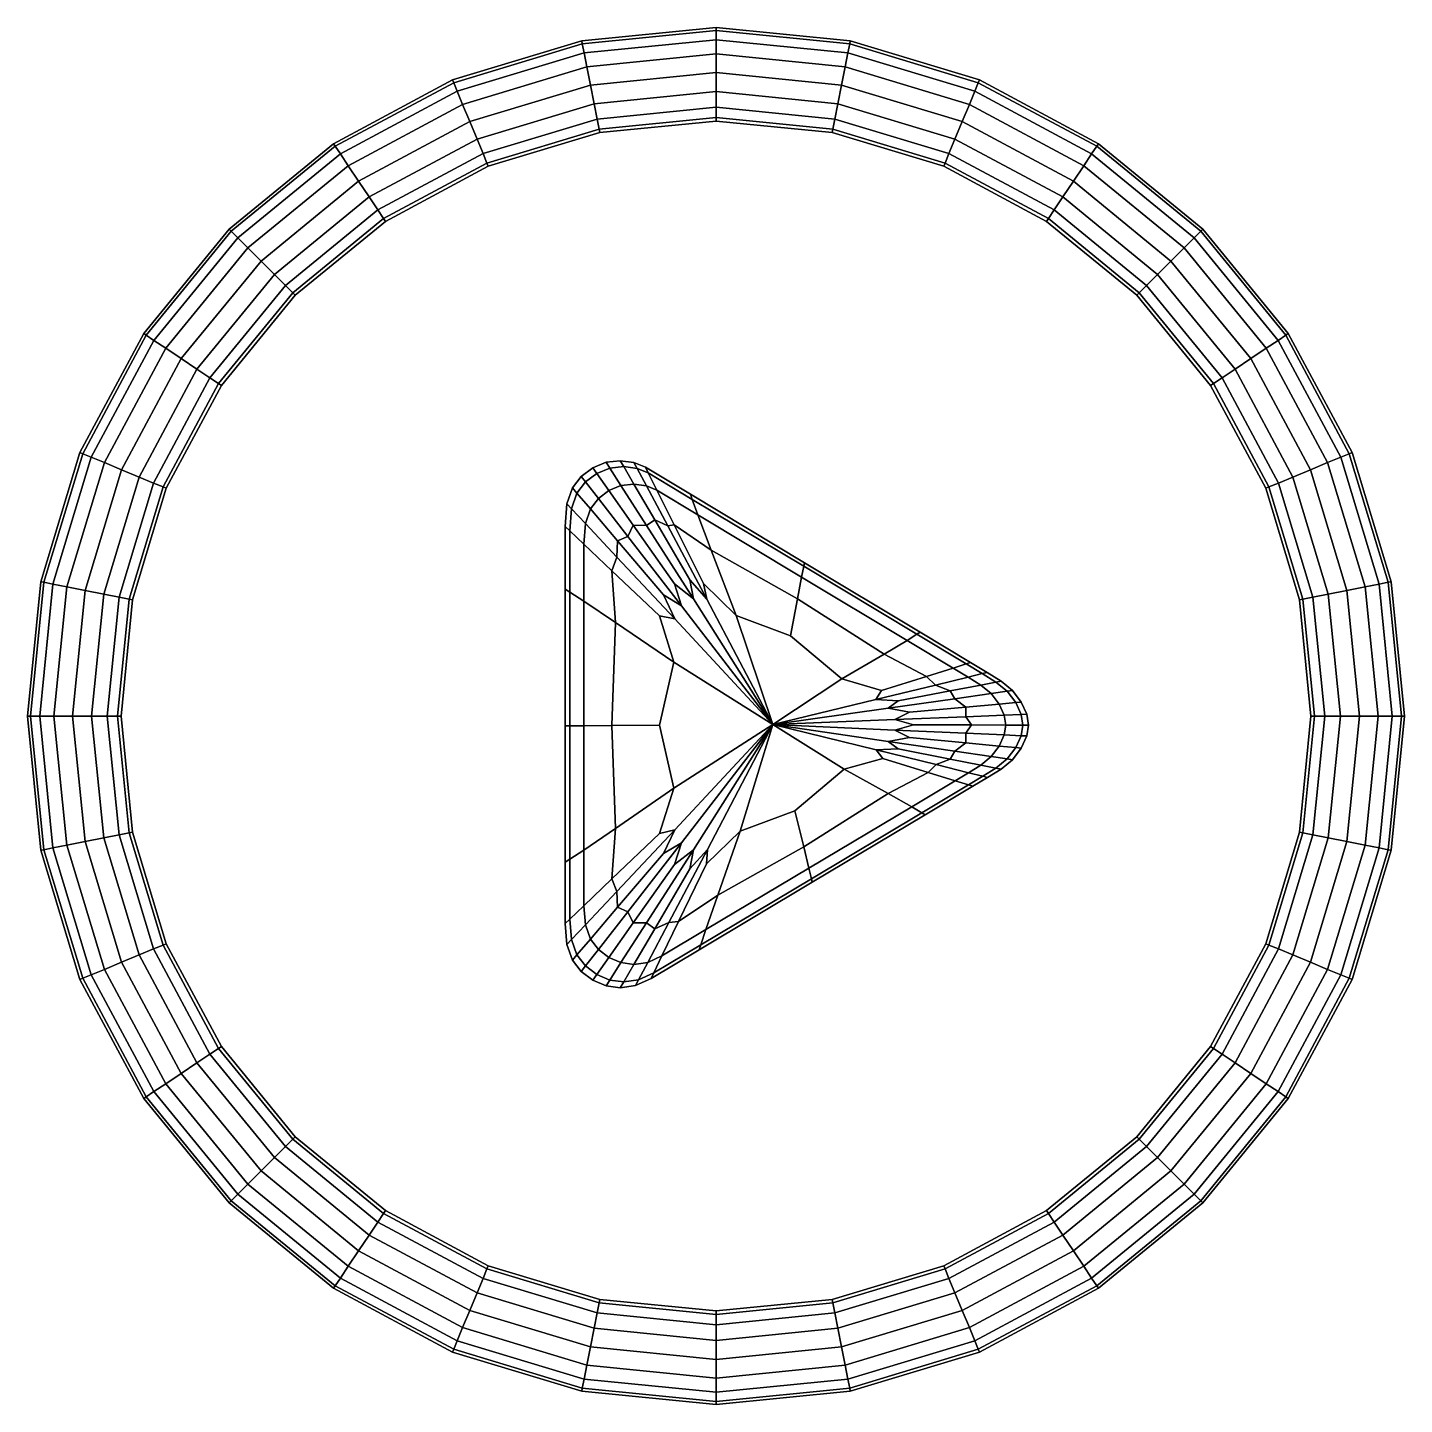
# Model space of a CAD drawing. Extents: x -1.16 to -0.13, y -0.58 to 0.46.
import ezdxf

# ---------------------------------------------------------------- set-up
doc = ezdxf.new("R2010")
doc.units = 0

# ---------------------------------------------------------------- blocks, each defined once
blk = doc.blocks.new('Circle')
at = {"layer": 'Meshes', "color": 250}
mesh = blk.add_polyface(dxfattribs=at)
corners = [(-0.392668, 0.58767), (-0.39796, 0.59559, 0.001734), (-0.274171, 0.661909, 0.001734), (-0.270525, 0.653107), (-0.264804, 0.639293), (-0.384363, 0.575241), (-0.137886, 0.693204), (-0.13497, 0.678543), (-0.139745, 0.702547, 0.001734), (-0.353478, 0.529017), (-0.362515, 0.542543), (-0.249752, 0.602955), (-0.243525, 0.587923), (-0.239374, 0.577902, 0.001734), (-0.347453, 0.52, 0.001734), (-0.373561, 0.559075), (-0.257362, 0.621327), (-0.124125, 0.624019), (-0.122009, 0.613382, 0.001734), (-0.127298, 0.639973), (-0.131177, 0.659474), (-0.140364, 0.705661, 0.006935), (-0.275387, 0.664843, 0.006935), (-0.275387, 0.664843, 0.020225), (-0.140364, 0.705661, 0.020225), (-0.399724, 0.59823, 0.006935), (-0.399724, 0.59823, 0.020225), (-0.345444, 0.516994, 0.006935), (-0.237991, 0.574562, 0.006935), (-0.237991, 0.574562, 0.020225), (-0.345444, 0.516994, 0.020225), (-0.345444, 0.516994, 0.046222), (-0.237991, 0.574562, 0.046222), (-0.237991, 0.574562, 0.072573), (-0.345444, 0.516994, 0.072573), (-0.399724, 0.59823, 0.046222), (-0.275387, 0.664843, 0.046222), (-0.399724, 0.59823, 0.072573), (-0.275387, 0.664843, 0.072573), (-0.140364, 0.705661, 0.046222), (-0.140364, 0.705661, 0.072573), (-0.140364, 0.705661, 0.086922), (-0.275387, 0.664843, 0.086922), (-0.274171, 0.661909, 0.093183), (-0.139745, 0.702547, 0.093183), (-0.399724, 0.59823, 0.086922), (-0.39796, 0.59559, 0.093183), (-0.345444, 0.516994, 0.086922), (-0.237991, 0.574562, 0.086922), (-0.239374, 0.577902, 0.093183), (-0.347453, 0.52, 0.093183), (-0.392668, 0.58767, 0.095271), (-0.270525, 0.653107, 0.095271), (-0.384363, 0.575241, 0.095271), (-0.264804, 0.639293, 0.095271), (-0.137886, 0.693204, 0.095271), (-0.13497, 0.678543, 0.095271), (-0.353478, 0.529017, 0.095271), (-0.243525, 0.587923, 0.095271), (-0.249752, 0.602955, 0.095271), (-0.362515, 0.542543, 0.095271), (-0.373561, 0.559075, 0.095271), (-0.257362, 0.621327, 0.095271), (-0.124125, 0.624018, 0.095271), (-0.127298, 0.639973, 0.095271), (-0.131177, 0.659474, 0.095271)]
mesh.append_faces([[corners[k] for k in face] for face in [(0, 1, 2, 3), (0, 3, 4, 5), (6, 7, 4, 3), (6, 3, 2, 8), (9, 10, 11, 12), (9, 12, 13, 14), (15, 5, 4, 16), (15, 16, 11, 10), (17, 18, 13, 12), (17, 12, 11, 19), (20, 19, 11, 16), (20, 16, 4, 7), (21, 8, 2, 22), (21, 22, 23, 24), (25, 22, 2, 1), (25, 26, 23, 22), (27, 14, 13, 28), (27, 28, 29, 30), (31, 30, 29, 32), (31, 32, 33, 34), (35, 36, 23, 26), (35, 37, 38, 36), (39, 24, 23, 36), (39, 36, 38, 40), (41, 40, 38, 42), (41, 42, 43, 44), (45, 42, 38, 37), (45, 46, 43, 42), (47, 34, 33, 48), (47, 48, 49, 50), (51, 52, 43, 46), (51, 53, 54, 52), (55, 44, 43, 52), (55, 52, 54, 56), (57, 58, 59, 60), (57, 50, 49, 58), (61, 62, 54, 53), (61, 60, 59, 62), (63, 64, 59, 58), (65, 56, 54, 62), (65, 62, 59, 64)]], dxfattribs={"color": 250})
mesh = blk.add_polyface(dxfattribs=at)
corners = [(-0.137886, 0.693204), (-0.139745, 0.702547, 0.001734), (0, 0.716445, 0.001734), (0, 0.706917), (0, 0.691966), (-0.13497, 0.678543), (-0.124125, 0.624019), (-0.127298, 0.639973), (0, 0.652634), (0, 0.636363), (0, 0.625517, 0.001734), (-0.122009, 0.613382, 0.001734), (-0.131177, 0.659474), (0, 0.67252), (-0.100012, 0.266858, 0.006935), (-0.096443, 0.260722, 0.001734), (-0.111057, 0.259121, 0.001734), (-0.114958, 0.265221, 0.006935), (-0.114958, 0.265221, 0.020225), (-0.100012, 0.266858, 0.020225), (-0.085712, 0.264944, 0.020225), (-0.085712, 0.264944, 0.006935), (-0.140364, 0.705661, 0.006935), (0, 0.719621, 0.006935), (-0.140364, 0.705661, 0.020225), (0, 0.719621, 0.020225), (-0.121304, 0.609837, 0.006935), (-0.237991, 0.574562, 0.006935), (-0.239374, 0.577902, 0.001734), (0, 0.621901, 0.006935), (0, 0.621901, 0.020225), (-0.121304, 0.609837, 0.020225), (-0.237991, 0.574562, 0.020225), (-0.121304, 0.609837, 0.046222), (-0.237991, 0.574562, 0.046222), (0, 0.621901, 0.046222), (0, 0.621901, 0.072573), (-0.121304, 0.609837, 0.072573), (-0.237991, 0.574562, 0.072573), (-0.140364, 0.705661, 0.046222), (0, 0.719621, 0.046222), (-0.140364, 0.705661, 0.072573), (0, 0.719621, 0.072573), (-0.100012, 0.266858, 0.046222), (-0.114958, 0.265221, 0.046222), (-0.114958, 0.265221, 0.072573), (-0.100012, 0.266858, 0.072573), (-0.085712, 0.264944, 0.072573), (-0.085712, 0.264944, 0.046222), (-0.100012, 0.266858, 0.086922), (-0.114958, 0.265221, 0.086922), (-0.111057, 0.259121, 0.093183), (-0.096443, 0.260722, 0.093183), (-0.085712, 0.264944, 0.086922), (-0.140364, 0.705661, 0.086922), (0, 0.719621, 0.086922), (-0.139745, 0.702547, 0.093183), (0, 0.716445, 0.093183), (-0.121304, 0.609837, 0.086922), (-0.237991, 0.574562, 0.086922), (0, 0.621901, 0.086922), (0, 0.625517, 0.093183), (-0.122009, 0.613382, 0.093183), (-0.239374, 0.577902, 0.093183), (-0.137886, 0.693204, 0.095271), (0, 0.706917, 0.095271), (-0.13497, 0.678543, 0.095271), (0, 0.691966, 0.095271), (-0.124125, 0.624018, 0.095271), (0, 0.636363, 0.095271), (0, 0.652634, 0.095271), (-0.127298, 0.639973, 0.095271), (-0.243525, 0.587923, 0.095271), (-0.131177, 0.659474, 0.095271), (0, 0.67252, 0.095271)]
mesh.append_faces([[corners[k] for k in face] for face in [(0, 1, 2, 3), (0, 3, 4, 5), (6, 7, 8, 9), (6, 9, 10, 11), (12, 5, 4, 13), (12, 13, 8, 7), (14, 15, 16, 17), (14, 17, 18, 19), (14, 19, 20, 21), (22, 23, 2, 1), (22, 24, 25, 23), (26, 27, 28, 11), (26, 11, 10, 29), (26, 29, 30, 31), (26, 31, 32, 27), (33, 34, 32, 31), (33, 31, 30, 35), (33, 35, 36, 37), (33, 37, 38, 34), (39, 40, 25, 24), (39, 41, 42, 40), (43, 19, 18, 44), (43, 44, 45, 46), (43, 46, 47, 48), (43, 48, 20, 19), (49, 46, 45, 50), (49, 50, 51, 52), (49, 53, 47, 46), (54, 55, 42, 41), (54, 56, 57, 55), (58, 59, 38, 37), (58, 37, 36, 60), (58, 60, 61, 62), (58, 62, 63, 59), (64, 65, 57, 56), (64, 66, 67, 65), (68, 69, 70, 71), (68, 72, 63, 62), (68, 62, 61, 69), (73, 74, 67, 66), (73, 71, 70, 74)]], dxfattribs={"color": 250})
mesh = blk.add_polyface(dxfattribs=at)
corners = [(0.137887, 0.693204), (0.134971, 0.678542), (0, 0.691966), (0, 0.706917), (0, 0.716445, 0.001734), (0.139746, 0.702546, 0.001734), (0.274172, 0.661909, 0.001734), (0.270526, 0.653106), (0.264804, 0.639293), (0.124125, 0.624018), (0.12201, 0.613382, 0.001734), (0, 0.625517, 0.001734), (0, 0.636363), (0, 0.652634), (0.127299, 0.639973), (0.249753, 0.602955), (0.243526, 0.587923), (0.131178, 0.659473), (0, 0.67252), (0.257363, 0.621327), (0.140365, 0.705661, 0.006935), (0.275387, 0.664843, 0.006935), (0, 0.719621, 0.006935), (0, 0.719621, 0.020225), (0.140365, 0.705661, 0.020225), (0.275387, 0.664843, 0.020225), (0.121305, 0.609836, 0.006935), (0, 0.621901, 0.006935), (0.121305, 0.609836, 0.020225), (0, 0.621901, 0.020225), (0.121305, 0.609836, 0.046222), (0, 0.621901, 0.046222), (0.121305, 0.609836, 0.072573), (0, 0.621901, 0.072573), (0.140365, 0.705661, 0.046222), (0.275387, 0.664843, 0.046222), (0, 0.719621, 0.046222), (0, 0.719621, 0.072573), (0.140365, 0.705661, 0.072573), (0.275387, 0.664843, 0.072573), (0.140365, 0.705661, 0.086922), (0.275387, 0.664843, 0.086922), (0, 0.719621, 0.086922), (0, 0.716445, 0.093183), (0.139746, 0.702546, 0.093183), (0.274172, 0.661909, 0.093183), (0.121305, 0.609836, 0.086922), (0, 0.621901, 0.086922), (0.12201, 0.613382, 0.093183), (0, 0.625517, 0.093183), (0.137887, 0.693204, 0.095271), (0.270526, 0.653106, 0.095271), (0, 0.706917, 0.095271), (0, 0.691966, 0.095271), (0.134971, 0.678542, 0.095271), (0.264804, 0.639293, 0.095271), (0.124125, 0.624018, 0.095271), (0.243526, 0.587923, 0.095271), (0.249753, 0.602955, 0.095271), (0.127299, 0.639973, 0.095271), (0, 0.652634, 0.095271), (0, 0.636363, 0.095271), (0.239375, 0.577902, 0.093183), (0.131178, 0.659473, 0.095271), (0.257363, 0.621327, 0.095271), (0, 0.67252, 0.095271)]
mesh.append_faces([[corners[k] for k in face] for face in [(0, 1, 2, 3), (0, 3, 4, 5), (0, 5, 6, 7), (0, 7, 8, 1), (9, 10, 11, 12), (9, 12, 13, 14), (9, 14, 15, 16), (17, 14, 13, 18), (17, 18, 2, 1), (17, 1, 8, 19), (17, 19, 15, 14), (20, 21, 6, 5), (20, 5, 4, 22), (20, 22, 23, 24), (20, 24, 25, 21), (26, 27, 11, 10), (26, 28, 29, 27), (30, 31, 29, 28), (30, 32, 33, 31), (34, 35, 25, 24), (34, 24, 23, 36), (34, 36, 37, 38), (34, 38, 39, 35), (40, 41, 39, 38), (40, 38, 37, 42), (40, 42, 43, 44), (40, 44, 45, 41), (46, 47, 33, 32), (46, 48, 49, 47), (50, 51, 45, 44), (50, 44, 43, 52), (50, 52, 53, 54), (50, 54, 55, 51), (56, 57, 58, 59), (56, 59, 60, 61), (56, 61, 49, 48), (56, 48, 62, 57), (63, 64, 55, 54), (63, 54, 53, 65), (63, 65, 60, 59), (63, 59, 58, 64)]], dxfattribs={"color": 250})
mesh = blk.add_polyface(dxfattribs=at)
corners = [(0.392669, 0.58767), (0.384364, 0.57524), (0.264804, 0.639293), (0.270526, 0.653106), (0.274172, 0.661909, 0.001734), (0.397961, 0.59559, 0.001734), (0.506603, 0.506603, 0.001734), (0.499866, 0.499866), (0.489294, 0.489294), (0.353478, 0.529017), (0.362516, 0.542543), (0.461482, 0.461482), (0.449977, 0.449977), (0.442307, 0.442307, 0.001734), (0.347453, 0.52, 0.001734), (0.373562, 0.559074), (0.249753, 0.602955), (0.257363, 0.621327), (0.475543, 0.475543), (0.399725, 0.59823, 0.006935), (0.508849, 0.508849, 0.006935), (0.275387, 0.664843, 0.006935), (0.275387, 0.664843, 0.020225), (0.399725, 0.59823, 0.020225), (0.508849, 0.508849, 0.020225), (0.345445, 0.516994, 0.006935), (0.43975, 0.43975, 0.006935), (0.43975, 0.43975, 0.020225), (0.345445, 0.516994, 0.020225), (0.345445, 0.516994, 0.046222), (0.43975, 0.43975, 0.046222), (0.43975, 0.43975, 0.072573), (0.345445, 0.516994, 0.072573), (0.59823, 0.399725, 0.046222), (0.508849, 0.508849, 0.046222), (0.508849, 0.508849, 0.072573), (0.59823, 0.399725, 0.072573), (0.399725, 0.59823, 0.046222), (0.275387, 0.664843, 0.046222), (0.275387, 0.664843, 0.072573), (0.399725, 0.59823, 0.072573), (0.399725, 0.59823, 0.086922), (0.508849, 0.508849, 0.086922), (0.275387, 0.664843, 0.086922), (0.274172, 0.661909, 0.093183), (0.397961, 0.59559, 0.093183), (0.506603, 0.506603, 0.093183), (0.59823, 0.399725, 0.086922), (0.345445, 0.516994, 0.086922), (0.43975, 0.43975, 0.086922), (0.442307, 0.442307, 0.093183), (0.347453, 0.52, 0.093183), (0.392669, 0.58767, 0.095271), (0.499866, 0.499866, 0.095271), (0.270526, 0.653106, 0.095271), (0.264804, 0.639293, 0.095271), (0.384364, 0.57524, 0.095271), (0.489294, 0.489294, 0.095271), (0.353478, 0.529017, 0.095271), (0.449977, 0.449977, 0.095271), (0.461482, 0.461482, 0.095271), (0.362516, 0.542543, 0.095271), (0.249753, 0.602955, 0.095271), (0.243526, 0.587923, 0.095271), (0.373562, 0.559074, 0.095271), (0.475543, 0.475543, 0.095271), (0.257363, 0.621327, 0.095271)]
mesh.append_faces([[corners[k] for k in face] for face in [(0, 1, 2, 3), (0, 3, 4, 5), (0, 5, 6, 7), (0, 7, 8, 1), (9, 10, 11, 12), (9, 12, 13, 14), (15, 10, 16, 17), (15, 17, 2, 1), (15, 1, 8, 18), (15, 18, 11, 10), (19, 20, 6, 5), (19, 5, 4, 21), (19, 21, 22, 23), (19, 23, 24, 20), (25, 14, 13, 26), (25, 26, 27, 28), (29, 28, 27, 30), (29, 30, 31, 32), (33, 34, 35, 36), (37, 34, 24, 23), (37, 23, 22, 38), (37, 38, 39, 40), (37, 40, 35, 34), (41, 42, 35, 40), (41, 40, 39, 43), (41, 43, 44, 45), (41, 45, 46, 42), (47, 36, 35, 42), (48, 32, 31, 49), (48, 49, 50, 51), (52, 53, 46, 45), (52, 45, 44, 54), (52, 54, 55, 56), (52, 56, 57, 53), (58, 59, 60, 61), (58, 61, 62, 63), (58, 51, 50, 59), (64, 65, 57, 56), (64, 56, 55, 66), (64, 66, 62, 61), (64, 61, 60, 65)]], dxfattribs={"color": 250})
mesh = blk.add_polyface(dxfattribs=at)
corners = [(0.089508, 0.145195), (0.091641, 0.156487, 0.001734), (0.210039, 0.085397, 0.001734), (0.199823, 0.078957), (0.175915, 0.064609), (0.085185, 0.122313), (-0.005155, 0.17333), (-0.019063, 0.210384), (-0.024884, 0.226453, 0.001734), (0.077905, 0.083782), (0.021044, 0.105019), (-0.013119, 0.138435), (-0.043669, 0.199681), (0.124125, 0.624018), (0.243526, 0.587923), (0.239375, 0.577902, 0.001734), (0.12201, 0.613382, 0.001734), (0.353478, 0.529017), (0.347453, 0.52, 0.001734), (0.249753, 0.602955), (0.362516, 0.542543), (0.092352, 0.160251, 0.006935), (-0.026825, 0.23181, 0.006935), (-0.026825, 0.23181, 0.020225), (0.092352, 0.160251, 0.020225), (0.213444, 0.087543, 0.020225), (0.213444, 0.087543, 0.006935), (0.345445, 0.516994, 0.006935), (0.237992, 0.574561, 0.006935), (0.345445, 0.516994, 0.020225), (0.237992, 0.574561, 0.020225), (0.121305, 0.609836, 0.006935), (0.121305, 0.609836, 0.020225), (0.121305, 0.609836, 0.046222), (0.237992, 0.574561, 0.046222), (0.237992, 0.574561, 0.072573), (0.121305, 0.609836, 0.072573), (0.345445, 0.516994, 0.046222), (0.345445, 0.516994, 0.072573), (0.092352, 0.160251, 0.046222), (-0.026825, 0.23181, 0.046222), (-0.026825, 0.23181, 0.072573), (0.092352, 0.160251, 0.072573), (0.213444, 0.087543, 0.072573), (0.213444, 0.087543, 0.046222), (0.092352, 0.160251, 0.086922), (-0.026825, 0.23181, 0.086922), (-0.024884, 0.226453, 0.093183), (0.091641, 0.156487, 0.093183), (0.210039, 0.085397, 0.093183), (0.213444, 0.087543, 0.086922), (0.345445, 0.516994, 0.086922), (0.237992, 0.574561, 0.086922), (0.347453, 0.52, 0.093183), (0.239375, 0.577902, 0.093183), (0.121305, 0.609836, 0.086922), (0.12201, 0.613382, 0.093183), (0.089508, 0.145195, 0.09527), (-0.019063, 0.210384, 0.095271), (-0.005155, 0.17333, 0.09527), (0.085185, 0.122313, 0.09527), (0.175915, 0.064609, 0.09527), (0.199823, 0.078957, 0.09527), (0.077905, 0.083782, 0.09527), (0.021044, 0.105019, 0.09527), (-0.013119, 0.138435, 0.095271), (-0.043669, 0.199681, 0.095271), (0.353478, 0.529017, 0.095271), (0.243526, 0.587923, 0.095271)]
mesh.append_faces([[corners[k] for k in face] for face in [(0, 1, 2, 3), (0, 3, 4, 5), (0, 5, 6, 7), (0, 7, 8, 1), (9, 10, 6, 5), (11, 12, 6, 10), (13, 14, 15, 16), (17, 18, 15, 14), (17, 14, 19, 20), (21, 1, 8, 22), (21, 22, 23, 24), (21, 24, 25, 26), (21, 26, 2, 1), (27, 28, 15, 18), (27, 29, 30, 28), (31, 16, 15, 28), (31, 28, 30, 32), (33, 32, 30, 34), (33, 34, 35, 36), (37, 34, 30, 29), (37, 38, 35, 34), (39, 24, 23, 40), (39, 40, 41, 42), (39, 42, 43, 44), (39, 44, 25, 24), (45, 42, 41, 46), (45, 46, 47, 48), (45, 48, 49, 50), (45, 50, 43, 42), (51, 52, 35, 38), (51, 53, 54, 52), (55, 36, 35, 52), (55, 52, 54, 56), (57, 58, 59, 60), (57, 60, 61, 62), (57, 62, 49, 48), (57, 48, 47, 58), (63, 60, 59, 64), (65, 64, 59, 66), (67, 68, 54, 53)]], dxfattribs={"color": 250})
mesh = blk.add_polyface(dxfattribs=at)
corners = [(-0.587669, 0.392668), (-0.59559, 0.397961, 0.001734), (-0.506603, 0.506603, 0.001734), (-0.499866, 0.499866), (-0.489294, 0.489294), (-0.57524, 0.384364), (-0.392668, 0.58767), (-0.384363, 0.575241), (-0.39796, 0.59559, 0.001734), (-0.529017, 0.353478), (-0.542543, 0.362516), (-0.461482, 0.461482), (-0.449977, 0.449977), (-0.559074, 0.373562), (-0.475543, 0.475543), (-0.353478, 0.529017), (-0.347453, 0.52, 0.001734), (-0.442307, 0.442307, 0.001734), (-0.362515, 0.542543), (-0.373561, 0.559075), (-0.399724, 0.59823, 0.006935), (-0.508849, 0.508849, 0.006935), (-0.508849, 0.508849, 0.020225), (-0.399724, 0.59823, 0.020225), (-0.59823, 0.399725, 0.006935), (-0.59823, 0.399725, 0.020225), (-0.345444, 0.516994, 0.006935), (-0.43975, 0.43975, 0.006935), (-0.345444, 0.516994, 0.020225), (-0.43975, 0.43975, 0.020225), (-0.345444, 0.516994, 0.046222), (-0.43975, 0.43975, 0.046222), (-0.345444, 0.516994, 0.072573), (-0.43975, 0.43975, 0.072573), (-0.59823, 0.399725, 0.046222), (-0.508849, 0.508849, 0.046222), (-0.59823, 0.399725, 0.072573), (-0.508849, 0.508849, 0.072573), (-0.399724, 0.59823, 0.046222), (-0.399724, 0.59823, 0.072573), (-0.399724, 0.59823, 0.086922), (-0.508849, 0.508849, 0.086922), (-0.506603, 0.506603, 0.093183), (-0.39796, 0.59559, 0.093183), (-0.59823, 0.399725, 0.086922), (-0.59559, 0.397961, 0.093183), (-0.345444, 0.516994, 0.086922), (-0.43975, 0.43975, 0.086922), (-0.347453, 0.52, 0.093183), (-0.442307, 0.442307, 0.093183), (-0.587669, 0.392668, 0.095271), (-0.499866, 0.499866, 0.095271), (-0.57524, 0.384364, 0.095271), (-0.489294, 0.489294, 0.095271), (-0.392668, 0.58767, 0.095271), (-0.384363, 0.575241, 0.095271), (-0.529017, 0.353478, 0.095271), (-0.449977, 0.449977, 0.095271), (-0.461482, 0.461482, 0.095271), (-0.542543, 0.362516, 0.095271), (-0.559074, 0.373562, 0.095271), (-0.475543, 0.475543, 0.095271), (-0.353478, 0.529017, 0.095271), (-0.362515, 0.542543, 0.095271), (-0.373561, 0.559075, 0.095271)]
mesh.append_faces([[corners[k] for k in face] for face in [(0, 1, 2, 3), (0, 3, 4, 5), (6, 7, 4, 3), (6, 3, 2, 8), (9, 10, 11, 12), (13, 5, 4, 14), (13, 14, 11, 10), (15, 16, 17, 12), (15, 12, 11, 18), (19, 18, 11, 14), (19, 14, 4, 7), (20, 8, 2, 21), (20, 21, 22, 23), (24, 21, 2, 1), (24, 25, 22, 21), (26, 27, 17, 16), (26, 28, 29, 27), (30, 31, 29, 28), (30, 32, 33, 31), (34, 35, 22, 25), (34, 36, 37, 35), (38, 23, 22, 35), (38, 35, 37, 39), (40, 39, 37, 41), (40, 41, 42, 43), (44, 41, 37, 36), (44, 45, 42, 41), (46, 47, 33, 32), (46, 48, 49, 47), (50, 51, 42, 45), (50, 52, 53, 51), (54, 43, 42, 51), (54, 51, 53, 55), (56, 57, 58, 59), (60, 61, 53, 52), (60, 59, 58, 61), (62, 63, 58, 57), (62, 57, 49, 48), (64, 55, 53, 61), (64, 61, 58, 63)]], dxfattribs={"color": 250})
mesh = blk.add_polyface(dxfattribs=at)
corners = [(0.58767, 0.392668), (0.575241, 0.384363), (0.489294, 0.489294), (0.499866, 0.499866), (0.506603, 0.506603, 0.001734), (0.59559, 0.397961, 0.001734), (0.661909, 0.274172, 0.001734), (0.653106, 0.270526), (0.639293, 0.264804), (0.529017, 0.353478), (0.52, 0.347453, 0.001734), (0.442307, 0.442307, 0.001734), (0.449977, 0.449977), (0.461482, 0.461482), (0.542543, 0.362516), (0.602955, 0.249752), (0.587923, 0.243526), (0.577902, 0.239375, 0.001734), (0.559075, 0.373562), (0.475543, 0.475543), (0.621327, 0.257362), (0.59823, 0.399725, 0.006935), (0.664843, 0.275387, 0.006935), (0.508849, 0.508849, 0.006935), (0.508849, 0.508849, 0.020225), (0.59823, 0.399725, 0.020225), (0.664843, 0.275387, 0.020225), (0.516994, 0.345445, 0.006935), (0.43975, 0.43975, 0.006935), (0.516994, 0.345445, 0.020225), (0.43975, 0.43975, 0.020225), (0.516994, 0.345445, 0.046222), (0.43975, 0.43975, 0.046222), (0.516994, 0.345445, 0.072573), (0.43975, 0.43975, 0.072573), (0.59823, 0.399725, 0.046222), (0.664843, 0.275387, 0.046222), (0.508849, 0.508849, 0.046222), (0.59823, 0.399725, 0.072573), (0.664843, 0.275387, 0.072573), (0.59823, 0.399725, 0.086922), (0.664843, 0.275387, 0.086922), (0.508849, 0.508849, 0.086922), (0.506603, 0.506603, 0.093183), (0.59559, 0.397961, 0.093183), (0.661909, 0.274172, 0.093183), (0.516994, 0.345445, 0.086922), (0.43975, 0.43975, 0.086922), (0.52, 0.347453, 0.093183), (0.442307, 0.442307, 0.093183), (0.58767, 0.392668, 0.095271), (0.653106, 0.270526, 0.095271), (0.499866, 0.499866, 0.095271), (0.489294, 0.489294, 0.095271), (0.575241, 0.384363, 0.095271), (0.639293, 0.264804, 0.095271), (0.529017, 0.353478, 0.095271), (0.587923, 0.243526, 0.095271), (0.602955, 0.249752, 0.095271), (0.542543, 0.362516, 0.095271), (0.461482, 0.461482, 0.095271), (0.449977, 0.449977, 0.095271), (0.577902, 0.239375, 0.093183), (0.559075, 0.373562, 0.095271), (0.621327, 0.257362, 0.095271), (0.475543, 0.475543, 0.095271)]
mesh.append_faces([[corners[k] for k in face] for face in [(0, 1, 2, 3), (0, 3, 4, 5), (0, 5, 6, 7), (0, 7, 8, 1), (9, 10, 11, 12), (9, 12, 13, 14), (9, 14, 15, 16), (9, 16, 17, 10), (18, 14, 13, 19), (18, 19, 2, 1), (18, 1, 8, 20), (18, 20, 15, 14), (21, 22, 6, 5), (21, 5, 4, 23), (21, 23, 24, 25), (21, 25, 26, 22), (27, 28, 11, 10), (27, 29, 30, 28), (31, 32, 30, 29), (31, 33, 34, 32), (35, 36, 26, 25), (35, 25, 24, 37), (35, 38, 39, 36), (40, 41, 39, 38), (40, 42, 43, 44), (40, 44, 45, 41), (46, 47, 34, 33), (46, 48, 49, 47), (50, 51, 45, 44), (50, 44, 43, 52), (50, 52, 53, 54), (50, 54, 55, 51), (56, 57, 58, 59), (56, 59, 60, 61), (56, 61, 49, 48), (56, 48, 62, 57), (63, 64, 55, 54), (63, 54, 53, 65), (63, 65, 60, 59), (63, 59, 58, 64)]], dxfattribs={"color": 250})
mesh = blk.add_polyface(dxfattribs=at)
corners = [(-0.693204, 0.137887), (-0.702546, 0.139745, 0.001734), (-0.661909, 0.274172, 0.001734), (-0.653106, 0.270526), (-0.587669, 0.392668), (-0.57524, 0.384364), (-0.639293, 0.264804), (-0.59559, 0.397961, 0.001734), (-0.529017, 0.353478), (-0.52, 0.347453, 0.001734), (-0.577902, 0.239375, 0.001734), (-0.587923, 0.243526), (-0.602955, 0.249752), (-0.542543, 0.362516), (-0.449977, 0.449977), (-0.442307, 0.442307, 0.001734), (-0.559074, 0.373562), (-0.621327, 0.257362), (-0.59823, 0.399725, 0.006935), (-0.664843, 0.275387, 0.006935), (-0.664843, 0.275387, 0.020225), (-0.59823, 0.399725, 0.020225), (-0.705661, 0.140365, 0.006935), (-0.705661, 0.140365, 0.020225), (-0.516994, 0.345445, 0.006935), (-0.574561, 0.237991, 0.006935), (-0.43975, 0.43975, 0.006935), (-0.43975, 0.43975, 0.020225), (-0.516994, 0.345445, 0.020225), (-0.574561, 0.237991, 0.020225), (-0.516994, 0.345445, 0.046222), (-0.574561, 0.237991, 0.046222), (-0.43975, 0.43975, 0.046222), (-0.43975, 0.43975, 0.072573), (-0.516994, 0.345445, 0.072573), (-0.574561, 0.237991, 0.072573), (-0.705661, 0.140365, 0.046222), (-0.664843, 0.275387, 0.046222), (-0.705661, 0.140365, 0.072573), (-0.664843, 0.275387, 0.072573), (-0.59823, 0.399725, 0.046222), (-0.59823, 0.399725, 0.072573), (-0.59823, 0.399725, 0.086922), (-0.664843, 0.275387, 0.086922), (-0.661909, 0.274172, 0.093183), (-0.59559, 0.397961, 0.093183), (-0.705661, 0.140365, 0.086922), (-0.702546, 0.139745, 0.093183), (-0.516994, 0.345445, 0.086922), (-0.574561, 0.237991, 0.086922), (-0.43975, 0.43975, 0.086922), (-0.442307, 0.442307, 0.093183), (-0.52, 0.347453, 0.093183), (-0.577902, 0.239375, 0.093183), (-0.693204, 0.137887, 0.095271), (-0.653106, 0.270526, 0.095271), (-0.587669, 0.392668, 0.095271), (-0.639293, 0.264804, 0.095271), (-0.57524, 0.384364, 0.095271), (-0.529017, 0.353478, 0.095271), (-0.542543, 0.362516, 0.095271), (-0.602955, 0.249752, 0.095271), (-0.587923, 0.243526, 0.095271), (-0.449977, 0.449977, 0.095271), (-0.559074, 0.373562, 0.095271), (-0.621327, 0.257362, 0.095271)]
mesh.append_faces([[corners[k] for k in face] for face in [(0, 1, 2, 3), (4, 5, 6, 3), (4, 3, 2, 7), (8, 9, 10, 11), (8, 11, 12, 13), (8, 14, 15, 9), (16, 13, 12, 17), (16, 17, 6, 5), (18, 7, 2, 19), (18, 19, 20, 21), (22, 19, 2, 1), (22, 23, 20, 19), (24, 25, 10, 9), (24, 9, 15, 26), (24, 26, 27, 28), (24, 28, 29, 25), (30, 31, 29, 28), (30, 28, 27, 32), (30, 32, 33, 34), (30, 34, 35, 31), (36, 37, 20, 23), (36, 38, 39, 37), (40, 21, 20, 37), (40, 37, 39, 41), (42, 41, 39, 43), (42, 43, 44, 45), (46, 43, 39, 38), (46, 47, 44, 43), (48, 49, 35, 34), (48, 34, 33, 50), (48, 50, 51, 52), (48, 52, 53, 49), (54, 55, 44, 47), (56, 45, 44, 55), (56, 55, 57, 58), (59, 60, 61, 62), (59, 62, 53, 52), (59, 52, 51, 63), (64, 58, 57, 65), (64, 65, 61, 60)]], dxfattribs={"color": 250})
mesh = blk.add_polyface(dxfattribs=at)
corners = [(0.296041, 0.012459), (0.313306, 0.014026, 0.001734), (0.318973, 0.001598, 0.001734), (0.30132, 0.000879), (0.30308, -0.009473), (0.320861, -0.009513, 0.001734), (0.624019, 0.124125), (0.613382, 0.122009, 0.001734), (0.577902, 0.239375, 0.001734), (0.587923, 0.243526), (0.297951, 0.036385, 0.006935), (0.297951, 0.036385, 0.020225), (0.309921, 0.026699, 0.020225), (0.309921, 0.026699, 0.006935), (0.326789, -0.009526, 0.006935), (0.324857, 0.001838, 0.006935), (0.324857, 0.001838, 0.020225), (0.326789, -0.009526, 0.020225), (0.319062, 0.014548, 0.006935), (0.304369, 0.025906, 0.001734), (0.319062, 0.014548, 0.020225), (0.609836, 0.121304, 0.006935), (0.574562, 0.237991, 0.006935), (0.609836, 0.121304, 0.020225), (0.574561, 0.237991, 0.020225), (0.516994, 0.345445, 0.006935), (0.52, 0.347453, 0.001734), (0.516994, 0.345445, 0.020225), (0.516994, 0.345445, 0.046222), (0.574561, 0.237991, 0.046222), (0.574562, 0.237991, 0.072573), (0.516994, 0.345445, 0.072573), (0.609836, 0.121304, 0.046222), (0.609836, 0.121304, 0.072573), (0.319062, 0.014548, 0.046222), (0.309921, 0.026699, 0.046222), (0.309921, 0.026699, 0.072573), (0.319062, 0.014548, 0.072573), (0.324857, 0.001838, 0.072573), (0.324857, 0.001838, 0.046222), (0.326789, -0.009526, 0.046222), (0.326789, -0.009526, 0.072573), (0.297951, 0.036385, 0.046222), (0.297951, 0.036385, 0.072573), (0.297951, 0.036385, 0.086922), (0.309921, 0.026699, 0.086922), (0.326789, -0.009526, 0.086922), (0.324857, 0.001838, 0.086922), (0.318973, 0.001598, 0.093183), (0.320861, -0.009513, 0.093183), (0.319062, 0.014548, 0.086922), (0.304369, 0.025906, 0.093183), (0.313306, 0.014026, 0.093183), (0.609836, 0.121304, 0.086922), (0.574562, 0.237991, 0.086922), (0.613382, 0.122009, 0.093183), (0.577902, 0.239375, 0.093183), (0.516994, 0.345445, 0.086922), (0.52, 0.347453, 0.093183), (0.296041, 0.012459, 0.09527), (0.30132, 0.000879, 0.09527), (0.30308, -0.009473, 0.09527), (0.624019, 0.124125, 0.09527), (0.587923, 0.243526, 0.095271)]
mesh.append_faces([[corners[k] for k in face] for face in [(0, 1, 2, 3), (4, 3, 2, 5), (6, 7, 8, 9), (10, 11, 12, 13), (14, 5, 2, 15), (14, 15, 16, 17), (18, 1, 19, 13), (18, 13, 12, 20), (18, 20, 16, 15), (18, 15, 2, 1), (21, 22, 8, 7), (21, 23, 24, 22), (25, 26, 8, 22), (25, 22, 24, 27), (28, 27, 24, 29), (28, 29, 30, 31), (32, 29, 24, 23), (32, 33, 30, 29), (34, 20, 12, 35), (34, 35, 36, 37), (34, 37, 38, 39), (34, 39, 16, 20), (40, 17, 16, 39), (40, 39, 38, 41), (42, 43, 36, 35), (42, 35, 12, 11), (44, 45, 36, 43), (46, 41, 38, 47), (46, 47, 48, 49), (50, 37, 36, 45), (50, 45, 51, 52), (50, 52, 48, 47), (50, 47, 38, 37), (53, 54, 30, 33), (53, 55, 56, 54), (57, 31, 30, 54), (57, 54, 56, 58), (59, 60, 48, 52), (61, 49, 48, 60), (62, 63, 56, 55)]], dxfattribs={"color": 250})
mesh = blk.add_polyface(dxfattribs=at)
corners = [(0.693204, 0.137887), (0.678542, 0.13497), (0.639293, 0.264804), (0.653106, 0.270526), (0.661909, 0.274172, 0.001734), (0.702547, 0.139745, 0.001734), (0.716445, 0, 0.001734), (0.706917, 0), (0.691966, 0), (0.624019, 0.124125), (0.587923, 0.243526), (0.602955, 0.249752), (0.639973, 0.127299), (0.652634, 0), (0.636364, 0), (0.625517, 0, 0.001734), (0.613382, 0.122009, 0.001734), (0.659473, 0.131177), (0.621327, 0.257362), (0.67252, 0), (0.705661, 0.140365, 0.006935), (0.719621, 0, 0.006935), (0.664843, 0.275387, 0.006935), (0.664843, 0.275387, 0.020225), (0.705661, 0.140365, 0.020225), (0.719621, 0, 0.020225), (0.609836, 0.121304, 0.006935), (0.621901, 0, 0.006935), (0.621901, 0, 0.020225), (0.609836, 0.121304, 0.020225), (0.609836, 0.121304, 0.046222), (0.621901, 0, 0.046222), (0.621901, 0, 0.072573), (0.609836, 0.121304, 0.072573), (0.705661, 0.140365, 0.046222), (0.719621, 0, 0.046222), (0.664843, 0.275387, 0.046222), (0.664843, 0.275387, 0.072573), (0.705661, 0.140365, 0.072573), (0.719621, 0, 0.072573), (0.705661, 0.140365, 0.086922), (0.719621, 0, 0.086922), (0.664843, 0.275387, 0.086922), (0.661909, 0.274172, 0.093183), (0.702547, 0.139745, 0.093183), (0.716445, 0, 0.093183), (0.609836, 0.121304, 0.086922), (0.621901, 0, 0.086922), (0.625517, 0, 0.093183), (0.613382, 0.122009, 0.093183), (0.693204, 0.137887, 0.095271), (0.706917, 0, 0.09527), (0.653106, 0.270526, 0.095271), (0.639293, 0.264804, 0.095271), (0.678542, 0.13497, 0.095271), (0.691966, 0, 0.09527), (0.624019, 0.124125, 0.09527), (0.636364, 0, 0.09527), (0.652634, 0, 0.09527), (0.639973, 0.127299, 0.09527), (0.602955, 0.249752, 0.095271), (0.587923, 0.243526, 0.095271), (0.659473, 0.131177, 0.09527), (0.67252, 0, 0.09527), (0.621327, 0.257362, 0.095271)]
mesh.append_faces([[corners[k] for k in face] for face in [(0, 1, 2, 3), (0, 3, 4, 5), (0, 5, 6, 7), (0, 7, 8, 1), (9, 10, 11, 12), (9, 12, 13, 14), (9, 14, 15, 16), (17, 12, 11, 18), (17, 18, 2, 1), (17, 1, 8, 19), (17, 19, 13, 12), (20, 21, 6, 5), (20, 5, 4, 22), (20, 22, 23, 24), (20, 24, 25, 21), (26, 16, 15, 27), (26, 27, 28, 29), (30, 29, 28, 31), (30, 31, 32, 33), (34, 35, 25, 24), (34, 24, 23, 36), (34, 36, 37, 38), (34, 38, 39, 35), (40, 41, 39, 38), (40, 38, 37, 42), (40, 42, 43, 44), (40, 44, 45, 41), (46, 33, 32, 47), (46, 47, 48, 49), (50, 51, 45, 44), (50, 44, 43, 52), (50, 52, 53, 54), (50, 54, 55, 51), (56, 57, 58, 59), (56, 59, 60, 61), (56, 49, 48, 57), (62, 63, 55, 54), (62, 54, 53, 64), (62, 64, 60, 59), (62, 59, 58, 63)]], dxfattribs={"color": 250})
mesh = blk.add_polyface(dxfattribs=at)
corners = [(-0.693204, 0.137887), (-0.678542, 0.134971), (-0.691966, 0), (-0.706917, 0), (-0.716445, 0, 0.001734), (-0.702546, 0.139745, 0.001734), (-0.653106, 0.270526), (-0.639293, 0.264804), (-0.624018, 0.124125), (-0.613382, 0.122009, 0.001734), (-0.625516, 0, 0.001734), (-0.636363, 0), (-0.652634, 0), (-0.639973, 0.127299), (-0.602955, 0.249752), (-0.587923, 0.243526), (-0.577902, 0.239375, 0.001734), (-0.659473, 0.131177), (-0.67252, 0), (-0.621327, 0.257362), (-0.705661, 0.140365, 0.006935), (-0.719621, 0, 0.006935), (-0.719621, 0, 0.020225), (-0.705661, 0.140365, 0.020225), (-0.609836, 0.121304, 0.006935), (-0.621901, 0, 0.006935), (-0.574561, 0.237991, 0.006935), (-0.574561, 0.237991, 0.020225), (-0.609836, 0.121304, 0.020225), (-0.621901, 0, 0.020225), (-0.609836, 0.121304, 0.046222), (-0.621901, 0, 0.046222), (-0.574561, 0.237991, 0.046222), (-0.574561, 0.237991, 0.072573), (-0.609836, 0.121304, 0.072573), (-0.621901, 0, 0.072573), (-0.705661, 0.140365, 0.046222), (-0.719621, 0, 0.046222), (-0.719621, 0, 0.072573), (-0.705661, 0.140365, 0.072573), (-0.705661, 0.140365, 0.086922), (-0.719621, 0, 0.086922), (-0.716445, 0, 0.093183), (-0.702546, 0.139745, 0.093183), (-0.609836, 0.121304, 0.086922), (-0.621901, 0, 0.086922), (-0.574561, 0.237991, 0.086922), (-0.577902, 0.239375, 0.093183), (-0.613382, 0.122009, 0.093183), (-0.625516, 0, 0.093183), (-0.693204, 0.137887, 0.095271), (-0.706917, 0, 0.09527), (-0.691966, 0, 0.09527), (-0.678542, 0.134971, 0.095271), (-0.639293, 0.264804, 0.095271), (-0.653106, 0.270526, 0.095271), (-0.624018, 0.124125, 0.09527), (-0.587923, 0.243526, 0.095271), (-0.602955, 0.249752, 0.095271), (-0.639973, 0.127299, 0.09527), (-0.652634, 0, 0.09527), (-0.636363, 0, 0.09527), (-0.659473, 0.131177, 0.095271), (-0.621327, 0.257362, 0.095271), (-0.67252, 0, 0.09527)]
mesh.append_faces([[corners[k] for k in face] for face in [(0, 1, 2, 3), (0, 3, 4, 5), (0, 6, 7, 1), (8, 9, 10, 11), (8, 11, 12, 13), (8, 13, 14, 15), (8, 15, 16, 9), (17, 13, 12, 18), (17, 18, 2, 1), (17, 1, 7, 19), (17, 19, 14, 13), (20, 5, 4, 21), (20, 21, 22, 23), (24, 25, 10, 9), (24, 9, 16, 26), (24, 26, 27, 28), (24, 28, 29, 25), (30, 31, 29, 28), (30, 28, 27, 32), (30, 32, 33, 34), (30, 34, 35, 31), (36, 23, 22, 37), (36, 37, 38, 39), (40, 39, 38, 41), (40, 41, 42, 43), (44, 45, 35, 34), (44, 34, 33, 46), (44, 46, 47, 48), (44, 48, 49, 45), (50, 43, 42, 51), (50, 51, 52, 53), (50, 53, 54, 55), (56, 57, 58, 59), (56, 59, 60, 61), (56, 61, 49, 48), (56, 48, 47, 57), (62, 63, 54, 53), (62, 53, 52, 64), (62, 64, 60, 59), (62, 59, 58, 63)]], dxfattribs={"color": 250})
mesh = blk.add_polyface(dxfattribs=at)
corners = [(-0.112019, 0.235632), (-0.124652, 0.25355, 0.001734), (-0.111057, 0.259121, 0.001734), (-0.099352, 0.240822), (-0.085737, 0.242314), (-0.096443, 0.260722, 0.001734), (-0.082462, 0.25885, 0.001734), (-0.07271, 0.24057), (-0.06181, 0.236051), (-0.070764, 0.254001, 0.001734), (-0.073748, 0.259984, 0.006935), (-0.085712, 0.264944, 0.006935), (-0.085712, 0.264944, 0.020225), (-0.073748, 0.259984, 0.020225), (-0.026825, 0.23181, 0.020225), (-0.026825, 0.23181, 0.006935), (-0.024884, 0.226453, 0.001734), (-0.100012, 0.266858, 0.006935), (-0.128862, 0.259523, 0.006935), (-0.136355, 0.244613, 0.001734), (-0.140832, 0.250382, 0.006935), (-0.140832, 0.250382, 0.020225), (-0.128862, 0.259523, 0.020225), (-0.114958, 0.265221, 0.020225), (-0.114958, 0.265221, 0.006935), (-0.149973, 0.238413, 0.006935), (-0.145292, 0.232909, 0.001734), (-0.149973, 0.238413, 0.020225), (-0.149973, 0.238413, 0.046222), (-0.140832, 0.250382, 0.046222), (-0.149973, 0.238413, 0.072573), (-0.140832, 0.250382, 0.072573), (-0.128862, 0.259523, 0.046222), (-0.128862, 0.259523, 0.072573), (-0.114958, 0.265221, 0.072573), (-0.114958, 0.265221, 0.046222), (-0.073748, 0.259984, 0.046222), (-0.085712, 0.264944, 0.046222), (-0.085712, 0.264944, 0.072573), (-0.073748, 0.259984, 0.072573), (-0.026825, 0.23181, 0.072573), (-0.026825, 0.23181, 0.046222), (-0.073748, 0.259984, 0.086922), (-0.085712, 0.264944, 0.086922), (-0.082462, 0.25885, 0.093183), (-0.070764, 0.254001, 0.093183), (-0.024884, 0.226453, 0.093183), (-0.026825, 0.23181, 0.086922), (-0.100012, 0.266858, 0.086922), (-0.096443, 0.260722, 0.093183), (-0.128862, 0.259523, 0.086922), (-0.140832, 0.250382, 0.086922), (-0.136355, 0.244613, 0.093183), (-0.124652, 0.25355, 0.093183), (-0.111057, 0.259121, 0.093183), (-0.114958, 0.265221, 0.086922), (-0.149973, 0.238413, 0.086922), (-0.145292, 0.232909, 0.093183), (-0.112019, 0.235632, 0.095271), (-0.099352, 0.240822, 0.095271), (-0.085737, 0.242314, 0.095271), (-0.07271, 0.24057, 0.095271), (-0.06181, 0.236051, 0.095271)]
mesh.append_faces([[corners[k] for k in face] for face in [(0, 1, 2, 3), (4, 5, 6, 7), (4, 3, 2, 5), (8, 7, 6, 9), (10, 9, 6, 11), (10, 11, 12, 13), (10, 13, 14, 15), (10, 15, 16, 9), (17, 11, 6, 5), (18, 1, 19, 20), (18, 20, 21, 22), (18, 22, 23, 24), (18, 24, 2, 1), (25, 20, 19, 26), (25, 27, 21, 20), (28, 29, 21, 27), (28, 30, 31, 29), (32, 22, 21, 29), (32, 29, 31, 33), (32, 33, 34, 35), (32, 35, 23, 22), (36, 13, 12, 37), (36, 37, 38, 39), (36, 39, 40, 41), (36, 41, 14, 13), (42, 39, 38, 43), (42, 43, 44, 45), (42, 45, 46, 47), (42, 47, 40, 39), (48, 49, 44, 43), (50, 33, 31, 51), (50, 51, 52, 53), (50, 53, 54, 55), (50, 55, 34, 33), (56, 51, 31, 30), (56, 57, 52, 51), (58, 59, 54, 53), (60, 61, 44, 49), (60, 49, 54, 59), (62, 45, 44, 61)]], dxfattribs={"color": 250})
mesh = blk.add_polyface(dxfattribs=at)
corners = [(-0.131251, 0.2164), (-0.136531, 0.201143), (-0.150959, 0.216535, 0.001734), (-0.145292, 0.232909, 0.001734), (-0.136355, 0.244613, 0.001734), (-0.122924, 0.227304), (-0.092239, 0.187767), (-0.1028, 0.182947), (-0.103561, 0.165949), (-0.112019, 0.235632), (-0.099352, 0.240822), (-0.072625, 0.199014), (-0.086424, 0.199324), (-0.124652, 0.25355, 0.001734), (-0.085737, 0.242314), (-0.07271, 0.24057), (-0.050468, 0.198813), (-0.064043, 0.205014), (-0.06181, 0.236051), (-0.070764, 0.254001, 0.001734), (-0.024884, 0.226453, 0.001734), (-0.019063, 0.210384), (-0.005155, 0.17333), (-0.043669, 0.199681), (-0.13829, 0.179759), (-0.152847, 0.193584, 0.001734), (-0.108794, 0.151746), (-0.1577, 0.198192, 0.006935), (-0.1577, 0.198192, 0.020225), (-0.155768, 0.221666, 0.020225), (-0.155768, 0.221666, 0.006935), (-0.149973, 0.238413, 0.006935), (-0.149973, 0.238413, 0.020225), (-0.149973, 0.238413, 0.046222), (-0.155768, 0.221666, 0.046222), (-0.155768, 0.221666, 0.072573), (-0.149973, 0.238413, 0.072573), (-0.1577, 0.198192, 0.046222), (-0.1577, 0.198192, 0.072573), (-0.1577, 0.198192, 0.086922), (-0.152847, 0.193584, 0.093183), (-0.150959, 0.216535, 0.093183), (-0.155768, 0.221666, 0.086922), (-0.149973, 0.238413, 0.086922), (-0.145292, 0.232909, 0.093183), (-0.131251, 0.2164, 0.095271), (-0.1028, 0.182947, 0.095271), (-0.092239, 0.187767, 0.095271), (-0.122924, 0.227304, 0.095271), (-0.136355, 0.244613, 0.093183), (-0.136531, 0.201143, 0.095271), (-0.103561, 0.165949, 0.095271), (-0.112019, 0.235632, 0.095271), (-0.086424, 0.199324, 0.095271), (-0.072625, 0.199014, 0.095271), (-0.099352, 0.240822, 0.095271), (-0.124652, 0.25355, 0.093183), (-0.085737, 0.242314, 0.095271), (-0.064043, 0.205014, 0.095271), (-0.050468, 0.198813, 0.095271), (-0.07271, 0.24057, 0.095271), (-0.06181, 0.236051, 0.095271), (-0.043669, 0.199681, 0.095271), (-0.005155, 0.17333, 0.09527), (-0.019063, 0.210384, 0.095271), (-0.024884, 0.226453, 0.093183), (-0.070764, 0.254001, 0.093183), (-0.13829, 0.179759, 0.095271), (-0.108794, 0.151746, 0.095271)]
mesh.append_faces([[corners[k] for k in face] for face in [(0, 1, 2, 3), (0, 3, 4, 5), (0, 5, 6, 7), (0, 7, 8, 1), (9, 10, 11, 12), (9, 12, 6, 5), (9, 5, 4, 13), (14, 15, 16, 17), (14, 17, 11, 10), (18, 19, 20, 21), (18, 21, 22, 23), (18, 23, 16, 15), (24, 25, 2, 1), (24, 1, 8, 26), (27, 28, 29, 30), (27, 30, 2, 25), (31, 3, 2, 30), (31, 30, 29, 32), (33, 32, 29, 34), (33, 34, 35, 36), (37, 38, 35, 34), (37, 34, 29, 28), (39, 40, 41, 42), (39, 42, 35, 38), (43, 36, 35, 42), (43, 42, 41, 44), (45, 46, 47, 48), (45, 48, 49, 44), (45, 44, 41, 50), (45, 50, 51, 46), (52, 48, 47, 53), (52, 53, 54, 55), (52, 56, 49, 48), (57, 55, 54, 58), (57, 58, 59, 60), (61, 60, 59, 62), (61, 62, 63, 64), (61, 64, 65, 66), (67, 68, 51, 50), (67, 50, 41, 40)]], dxfattribs={"color": 250})
mesh = blk.add_polyface(dxfattribs=at)
corners = [(-0.05489, 0.126614), (-0.043127, 0.101411), (-0.103561, 0.165949), (-0.1028, 0.182947), (-0.092239, 0.187767), (-0.036, 0.115314), (-0.043321, 0.138183), (-0.086424, 0.199324), (-0.072625, 0.199014), (-0.023655, 0.122387), (-0.027511, 0.142203), (-0.064043, 0.205014), (-0.050468, 0.198813), (-0.009747, 0.122289), (-0.013119, 0.138435), (-0.043669, 0.199681), (-0.13829, 0.179759), (-0.108794, 0.151746), (-0.10506, 0.097797), (-0.13829, 0.12003), (-0.152847, 0.129479, 0.001734), (-0.152847, 0.193584, 0.001734), (-0.059124, 0.104573), (-0.044185, 0.056294), (-0.13829, -0.010259), (-0.152847, -0.010357, 0.001734), (-0.108794, -0.010062), (-0.059124, -0.00973), (-0.1577, -0.010389, 0.006935), (-0.1577, -0.010389, 0.020225), (-0.1577, 0.132628, 0.020225), (-0.1577, 0.132628, 0.006935), (-0.1577, 0.198192, 0.006935), (-0.1577, 0.198192, 0.020225), (-0.1577, 0.198192, 0.046222), (-0.1577, 0.132628, 0.046222), (-0.1577, 0.132628, 0.072573), (-0.1577, 0.198192, 0.072573), (-0.1577, -0.010389, 0.046222), (-0.1577, -0.010389, 0.072573), (-0.1577, -0.010389, 0.086922), (-0.152847, -0.010357, 0.093183), (-0.152847, 0.129479, 0.093183), (-0.1577, 0.132628, 0.086922), (-0.1577, 0.198192, 0.086922), (-0.152847, 0.193584, 0.093183), (-0.05489, 0.126614, 0.095271), (-0.036, 0.115314, 0.095271), (-0.092239, 0.187767, 0.095271), (-0.1028, 0.182947, 0.095271), (-0.103561, 0.165949, 0.095271), (-0.043127, 0.101411, 0.095271), (-0.043321, 0.138183, 0.095271), (-0.023655, 0.122387, 0.095271), (-0.072625, 0.199014, 0.095271), (-0.086424, 0.199324, 0.095271), (-0.027511, 0.142203, 0.095271), (-0.009747, 0.122289, 0.095271), (-0.050468, 0.198813, 0.095271), (-0.064043, 0.205014, 0.095271), (-0.013119, 0.138435, 0.095271), (-0.043669, 0.199681, 0.095271), (-0.13829, 0.179759, 0.095271), (-0.13829, 0.12003, 0.09527), (-0.10506, 0.097797, 0.09527), (-0.108794, 0.151746, 0.095271), (-0.059124, 0.104573, 0.095271), (-0.044185, 0.056294, 0.09527), (-0.13829, -0.010259, 0.09527), (-0.108794, -0.010062, 0.09527), (-0.059124, -0.00973, 0.09527)]
mesh.append_faces([[corners[k] for k in face] for face in [(0, 1, 2, 3), (0, 3, 4, 5), (6, 7, 8, 9), (6, 5, 4, 7), (10, 11, 12, 13), (10, 9, 8, 11), (14, 13, 12, 15), (16, 17, 18, 19), (16, 19, 20, 21), (22, 17, 2, 1), (22, 23, 18, 17), (24, 25, 20, 19), (24, 19, 18, 26), (27, 26, 18, 23), (28, 29, 30, 31), (28, 31, 20, 25), (32, 21, 20, 31), (32, 31, 30, 33), (34, 33, 30, 35), (34, 35, 36, 37), (38, 39, 36, 35), (38, 35, 30, 29), (40, 41, 42, 43), (40, 43, 36, 39), (44, 37, 36, 43), (44, 43, 42, 45), (46, 47, 48, 49), (46, 49, 50, 51), (52, 53, 54, 55), (52, 55, 48, 47), (56, 57, 58, 59), (56, 59, 54, 53), (60, 61, 58, 57), (62, 63, 64, 65), (62, 45, 42, 63), (66, 51, 50, 65), (66, 65, 64, 67), (68, 69, 64, 63), (68, 63, 42, 41), (70, 67, 64, 69)]], dxfattribs={"color": 250})
mesh = blk.add_polyface(dxfattribs=at)
corners = [(0.202143, 0.003936), (0.261055, 0.009283), (0.260989, -0.00075), (0.18707, -0.003721), (0.05939, -0.008911), (0.179943, 0.008069), (0.249667, 0.018078), (0.206377, -0.009257), (0.18707, -0.014712), (0.26705, -0.009393), (-0.05489, 0.126614), (-0.036, 0.115314), (-0.043127, 0.101411), (-0.043321, 0.138183), (-0.023655, 0.122387), (0.190574, 0.015902), (0.244679, 0.026223), (0.167188, 0.017212), (0.229474, 0.03237), (-0.027511, 0.142203), (-0.009747, 0.122289), (0.247803, 0.050148), (0.219979, 0.041377), (0.175915, 0.064609), (0.199823, 0.078957), (0.210039, 0.085397, 0.001734), (0.261535, 0.054477, 0.001734), (0.173126, 0.026607), (0.131436, 0.038736), (0.077905, 0.083782), (0.085185, 0.122313), (0.021044, 0.105019), (-0.013119, 0.138435), (-0.059124, 0.104573), (-0.044185, 0.056294), (0.202143, 0.003936, 0.09527), (0.179943, 0.008069, 0.09527), (0.05939, -0.008911, 0.09527), (0.18707, -0.003721, 0.09527), (0.260989, -0.00075, 0.09527), (0.261055, 0.009283, 0.09527), (0.249667, 0.018078, 0.09527), (0.206377, -0.009257, 0.09527), (0.18707, -0.014712, 0.09527), (0.26705, -0.009393, 0.09527), (-0.05489, 0.126614, 0.095271), (-0.043127, 0.101411, 0.095271), (-0.036, 0.115314, 0.095271), (-0.043321, 0.138183, 0.095271), (-0.023655, 0.122387, 0.095271), (0.190574, 0.015902, 0.09527), (0.167188, 0.017212, 0.09527), (0.244679, 0.026223, 0.09527), (0.229474, 0.03237, 0.09527), (-0.027511, 0.142203, 0.095271), (-0.009747, 0.122289, 0.095271), (0.247803, 0.050148, 0.09527), (0.199823, 0.078957, 0.09527), (0.175915, 0.064609, 0.09527), (0.219979, 0.041377, 0.09527), (0.261535, 0.054477, 0.093183), (0.210039, 0.085397, 0.093183), (0.173126, 0.026607, 0.09527), (0.131436, 0.038736, 0.09527), (0.077905, 0.083782, 0.09527), (0.021044, 0.105019, 0.09527), (0.085185, 0.122313, 0.09527), (-0.013119, 0.138435, 0.095271), (-0.059124, 0.104573, 0.095271), (-0.044185, 0.056294, 0.09527)]
mesh.append_faces([[corners[k] for k in face] for face in [(0, 1, 2, 3), (0, 3, 4, 5), (0, 5, 6, 1), (7, 8, 4, 3), (7, 3, 2, 9), (10, 11, 4, 12), (13, 14, 4, 11), (15, 16, 6, 5), (15, 5, 4, 17), (15, 17, 18, 16), (19, 20, 4, 14), (21, 22, 23, 24), (21, 24, 25, 26), (27, 22, 18, 17), (27, 17, 4, 28), (27, 28, 23, 22), (29, 30, 23, 28), (29, 28, 4, 31), (32, 31, 4, 20), (33, 12, 4, 34), (35, 36, 37, 38), (35, 38, 39, 40), (35, 40, 41, 36), (42, 38, 37, 43), (42, 44, 39, 38), (45, 46, 37, 47), (48, 47, 37, 49), (50, 51, 37, 36), (50, 36, 41, 52), (50, 52, 53, 51), (54, 49, 37, 55), (56, 57, 58, 59), (56, 60, 61, 57), (62, 63, 37, 51), (62, 51, 53, 59), (62, 59, 58, 63), (64, 65, 37, 63), (64, 63, 58, 66), (67, 55, 37, 65), (68, 69, 37, 46)]], dxfattribs={"color": 250})
mesh = blk.add_polyface(dxfattribs=at)
corners = [(0.296041, 0.012459), (0.30132, 0.000879), (0.260989, -0.00075), (0.261055, 0.009283), (0.249667, 0.018078), (0.287713, 0.023528), (0.304369, 0.025906, 0.001734), (0.313306, 0.014026, 0.001734), (0.30308, -0.009473), (0.26705, -0.009393), (0.276809, 0.032352), (0.292666, 0.035377, 0.001734), (0.244679, 0.026223), (0.229474, 0.03237), (0.263461, 0.040651), (0.27834, 0.044284, 0.001734), (0.247803, 0.050148), (0.261535, 0.054477, 0.001734), (0.219979, 0.041377), (0.266112, 0.05592, 0.006935), (0.210039, 0.085397, 0.001734), (0.213444, 0.087543, 0.006935), (0.213444, 0.087543, 0.020225), (0.266112, 0.05592, 0.020225), (0.2833, 0.045495, 0.020225), (0.2833, 0.045495, 0.006935), (0.297951, 0.036385, 0.006935), (0.297951, 0.036385, 0.020225), (0.309921, 0.026699, 0.006935), (0.297951, 0.036385, 0.046222), (0.2833, 0.045495, 0.046222), (0.2833, 0.045495, 0.072573), (0.297951, 0.036385, 0.072573), (0.266112, 0.05592, 0.046222), (0.213444, 0.087543, 0.046222), (0.213444, 0.087543, 0.072573), (0.266112, 0.05592, 0.072573), (0.266112, 0.05592, 0.086922), (0.213444, 0.087543, 0.086922), (0.210039, 0.085397, 0.093183), (0.261535, 0.054477, 0.093183), (0.27834, 0.044284, 0.093183), (0.2833, 0.045495, 0.086922), (0.297951, 0.036385, 0.086922), (0.292666, 0.035377, 0.093183), (0.304369, 0.025906, 0.093183), (0.309921, 0.026699, 0.086922), (0.296041, 0.012459, 0.09527), (0.287713, 0.023528, 0.09527), (0.249667, 0.018078, 0.09527), (0.261055, 0.009283, 0.09527), (0.260989, -0.00075, 0.09527), (0.30132, 0.000879, 0.09527), (0.313306, 0.014026, 0.093183), (0.30308, -0.009473, 0.09527), (0.26705, -0.009393, 0.09527), (0.276809, 0.032352, 0.09527), (0.263461, 0.040651, 0.09527), (0.229474, 0.03237, 0.09527), (0.244679, 0.026223, 0.09527), (0.247803, 0.050148, 0.09527), (0.219979, 0.041377, 0.09527)]
mesh.append_faces([[corners[k] for k in face] for face in [(0, 1, 2, 3), (0, 3, 4, 5), (0, 5, 6, 7), (8, 9, 2, 1), (10, 11, 6, 5), (10, 5, 4, 12), (10, 12, 13, 14), (10, 14, 15, 11), (16, 17, 15, 14), (16, 14, 13, 18), (19, 17, 20, 21), (19, 21, 22, 23), (19, 23, 24, 25), (19, 25, 15, 17), (26, 11, 15, 25), (26, 25, 24, 27), (26, 28, 6, 11), (29, 27, 24, 30), (29, 30, 31, 32), (33, 23, 22, 34), (33, 34, 35, 36), (33, 36, 31, 30), (33, 30, 24, 23), (37, 36, 35, 38), (37, 38, 39, 40), (37, 40, 41, 42), (37, 42, 31, 36), (43, 32, 31, 42), (43, 42, 41, 44), (43, 44, 45, 46), (47, 48, 49, 50), (47, 50, 51, 52), (47, 53, 45, 48), (54, 52, 51, 55), (56, 57, 58, 59), (56, 59, 49, 48), (56, 48, 45, 44), (56, 44, 41, 57), (60, 61, 58, 57), (60, 57, 41, 40)]], dxfattribs={"color": 250})
mesh = blk.add_polyface(dxfattribs=at)
corners = [(0.206377, -0.009257), (0.26705, -0.009393), (0.260989, -0.018015), (0.18707, -0.014712), (0.202143, -0.02245), (0.261055, -0.028069), (0.249667, -0.036843), (0.179943, -0.026502), (0.05939, -0.008911), (0.190574, -0.034417), (0.244679, -0.045009), (0.229959, -0.050834), (0.167531, -0.035432), (-0.043321, -0.155392), (-0.036, -0.132604), (-0.023655, -0.139759), (-0.05489, -0.143824), (-0.043127, -0.118983), (-0.027511, -0.159738), (-0.008951, -0.139598), (-0.059124, -0.00973), (-0.044185, 0.056294), (-0.044185, -0.075273), (-0.059124, -0.122908), (-0.009933, -0.154414), (0.025369, -0.120395), (0.250081, -0.06768), (0.26398, -0.071984, 0.001734), (0.215128, -0.101159, 0.001734), (0.204564, -0.094863), (0.179867, -0.080838), (0.221919, -0.058958), (0.082461, -0.099235), (0.133945, -0.055552), (0.091635, -0.136765), (0.174496, -0.044271), (0.206377, -0.009257, 0.09527), (0.18707, -0.014712, 0.09527), (0.260989, -0.018015, 0.09527), (0.26705, -0.009393, 0.09527), (0.202143, -0.02245, 0.09527), (0.05939, -0.008911, 0.09527), (0.179943, -0.026502, 0.09527), (0.249667, -0.036843, 0.09527), (0.261055, -0.028069, 0.09527), (0.190574, -0.034417, 0.09527), (0.167531, -0.035432, 0.09527), (0.229959, -0.050834, 0.09527), (0.244679, -0.045009, 0.09527), (-0.043321, -0.155392, 0.09527), (-0.023655, -0.139759, 0.09527), (-0.036, -0.132604, 0.09527), (-0.05489, -0.143824, 0.09527), (-0.043127, -0.118983, 0.09527), (-0.027511, -0.159738, 0.09527), (-0.008951, -0.139598, 0.09527), (-0.059124, -0.00973, 0.09527), (-0.044185, -0.075273, 0.09527), (-0.044185, 0.056294, 0.09527), (-0.059124, -0.122908, 0.09527), (-0.009933, -0.154414, 0.09527), (0.025369, -0.120395, 0.09527), (0.097082, -0.159053, 0.09527), (0.204564, -0.094863, 0.09527), (0.179867, -0.080838, 0.09527), (0.091635, -0.136765, 0.09527), (0.250081, -0.06768, 0.09527), (0.221919, -0.058958, 0.09527), (0.082461, -0.099235, 0.09527), (0.133945, -0.055552, 0.09527), (0.174496, -0.044271, 0.09527)]
mesh.append_faces([[corners[k] for k in face] for face in [(0, 1, 2, 3), (4, 5, 6, 7), (4, 7, 8, 3), (4, 3, 2, 5), (9, 10, 11, 12), (9, 12, 8, 7), (9, 7, 6, 10), (13, 14, 8, 15), (16, 17, 8, 14), (18, 15, 8, 19), (20, 21, 8, 22), (23, 22, 8, 17), (24, 19, 8, 25), (26, 27, 28, 29), (26, 29, 30, 31), (32, 25, 8, 33), (32, 33, 30, 34), (35, 31, 30, 33), (35, 33, 8, 12), (35, 12, 11, 31), (36, 37, 38, 39), (40, 37, 41, 42), (40, 42, 43, 44), (40, 44, 38, 37), (45, 42, 41, 46), (45, 46, 47, 48), (45, 48, 43, 42), (49, 50, 41, 51), (52, 51, 41, 53), (54, 55, 41, 50), (56, 57, 41, 58), (59, 53, 41, 57), (60, 61, 41, 55), (62, 63, 64, 65), (66, 67, 64, 63), (68, 69, 41, 61), (68, 65, 64, 69), (70, 46, 41, 69), (70, 69, 64, 67), (70, 67, 47, 46)]], dxfattribs={"color": 250})
mesh = blk.add_polyface(dxfattribs=at)
corners = [(-0.693204, -0.137887), (-0.678542, -0.134971), (-0.639293, -0.264804), (-0.653106, -0.270526), (-0.702546, -0.139745, 0.001734), (-0.716445, 0, 0.001734), (-0.706917, 0), (-0.691966, 0), (-0.624018, -0.124125), (-0.613382, -0.122009, 0.001734), (-0.577902, -0.239375, 0.001734), (-0.587923, -0.243526), (-0.602955, -0.249752), (-0.639973, -0.127299), (-0.652634, 0), (-0.636363, 0), (-0.625516, 0, 0.001734), (-0.659473, -0.131177), (-0.621327, -0.257362), (-0.67252, 0), (-0.705661, -0.140365, 0.006935), (-0.719621, 0, 0.006935), (-0.705661, -0.140365, 0.020225), (-0.719621, 0, 0.020225), (-0.609836, -0.121304, 0.006935), (-0.574561, -0.237991, 0.006935), (-0.621901, 0, 0.006935), (-0.621901, 0, 0.020225), (-0.609836, -0.121304, 0.020225), (-0.574561, -0.237991, 0.020225), (-0.609836, -0.121304, 0.046222), (-0.574561, -0.237991, 0.046222), (-0.621901, 0, 0.046222), (-0.621901, 0, 0.072573), (-0.609836, -0.121304, 0.072573), (-0.574561, -0.237991, 0.072573), (-0.705661, -0.140365, 0.046222), (-0.719621, 0, 0.046222), (-0.705661, -0.140365, 0.072573), (-0.719621, 0, 0.072573), (-0.705661, -0.140365, 0.086922), (-0.719621, 0, 0.086922), (-0.702546, -0.139745, 0.093183), (-0.716445, 0, 0.093183), (-0.609836, -0.121304, 0.086922), (-0.574561, -0.237991, 0.086922), (-0.621901, 0, 0.086922), (-0.625516, 0, 0.093183), (-0.613382, -0.122009, 0.093183), (-0.577902, -0.239375, 0.093183), (-0.693204, -0.137887, 0.09527), (-0.706917, 0, 0.09527), (-0.661909, -0.274172, 0.093183), (-0.653106, -0.270526, 0.09527), (-0.639293, -0.264804, 0.09527), (-0.678542, -0.134971, 0.09527), (-0.691966, 0, 0.09527), (-0.624018, -0.124125, 0.09527), (-0.636363, 0, 0.09527), (-0.652634, 0, 0.09527), (-0.639973, -0.127299, 0.09527), (-0.602955, -0.249752, 0.09527), (-0.587923, -0.243526, 0.09527), (-0.659473, -0.131177, 0.09527), (-0.67252, 0, 0.09527), (-0.621327, -0.257362, 0.09527)]
mesh.append_faces([[corners[k] for k in face] for face in [(0, 1, 2, 3), (0, 4, 5, 6), (0, 6, 7, 1), (8, 9, 10, 11), (8, 11, 12, 13), (8, 13, 14, 15), (8, 15, 16, 9), (17, 13, 12, 18), (17, 18, 2, 1), (17, 1, 7, 19), (17, 19, 14, 13), (20, 21, 5, 4), (20, 22, 23, 21), (24, 25, 10, 9), (24, 9, 16, 26), (24, 26, 27, 28), (24, 28, 29, 25), (30, 31, 29, 28), (30, 28, 27, 32), (30, 32, 33, 34), (30, 34, 35, 31), (36, 37, 23, 22), (36, 38, 39, 37), (40, 41, 39, 38), (40, 42, 43, 41), (44, 45, 35, 34), (44, 34, 33, 46), (44, 46, 47, 48), (44, 48, 49, 45), (50, 51, 43, 42), (50, 42, 52, 53), (50, 53, 54, 55), (50, 55, 56, 51), (57, 58, 59, 60), (57, 60, 61, 62), (57, 62, 49, 48), (57, 48, 47, 58), (63, 64, 56, 55), (63, 55, 54, 65), (63, 65, 61, 60), (63, 60, 59, 64)]], dxfattribs={"color": 250})
mesh = blk.add_polyface(dxfattribs=at)
corners = [(0.693204, -0.137887), (0.678542, -0.134971), (0.691966, 0), (0.706917, 0), (0.716445, 0, 0.001734), (0.702547, -0.139745, 0.001734), (0.661909, -0.274172, 0.001734), (0.653106, -0.270526), (0.639293, -0.264804), (0.624018, -0.124125), (0.613382, -0.122009, 0.001734), (0.625517, 0, 0.001734), (0.636364, 0), (0.652634, 0), (0.639973, -0.127299), (0.602955, -0.249752), (0.587923, -0.243526), (0.659473, -0.131177), (0.67252, 0), (0.621327, -0.257362), (0.705661, -0.140365, 0.006935), (0.664843, -0.275387, 0.006935), (0.719621, 0, 0.006935), (0.719621, 0, 0.020225), (0.705661, -0.140365, 0.020225), (0.664843, -0.275387, 0.020225), (0.609836, -0.121304, 0.006935), (0.621901, 0, 0.006935), (0.609836, -0.121304, 0.020225), (0.621901, 0, 0.020225), (0.609836, -0.121304, 0.046222), (0.621901, 0, 0.046222), (0.609836, -0.121304, 0.072573), (0.621901, 0, 0.072573), (0.705661, -0.140365, 0.046222), (0.664843, -0.275387, 0.046222), (0.719621, 0, 0.046222), (0.719621, 0, 0.072573), (0.705661, -0.140365, 0.072573), (0.664843, -0.275387, 0.072573), (0.705661, -0.140365, 0.086922), (0.664843, -0.275387, 0.086922), (0.719621, 0, 0.086922), (0.716445, 0, 0.093183), (0.702547, -0.139745, 0.093183), (0.661909, -0.274172, 0.093183), (0.609836, -0.121304, 0.086922), (0.621901, 0, 0.086922), (0.613382, -0.122009, 0.093183), (0.625517, 0, 0.093183), (0.693204, -0.137887, 0.09527), (0.653106, -0.270526, 0.09527), (0.706917, 0, 0.09527), (0.691966, 0, 0.09527), (0.678542, -0.134971, 0.09527), (0.639293, -0.264804, 0.09527), (0.624018, -0.124125, 0.09527), (0.587923, -0.243526, 0.09527), (0.602955, -0.249752, 0.09527), (0.639973, -0.127299, 0.09527), (0.652634, 0, 0.09527), (0.636364, 0, 0.09527), (0.577902, -0.239375, 0.093183), (0.659473, -0.131177, 0.09527), (0.621327, -0.257362, 0.09527), (0.67252, 0, 0.09527)]
mesh.append_faces([[corners[k] for k in face] for face in [(0, 1, 2, 3), (0, 3, 4, 5), (0, 5, 6, 7), (0, 7, 8, 1), (9, 10, 11, 12), (9, 12, 13, 14), (9, 14, 15, 16), (17, 14, 13, 18), (17, 18, 2, 1), (17, 1, 8, 19), (17, 19, 15, 14), (20, 21, 6, 5), (20, 5, 4, 22), (20, 22, 23, 24), (20, 24, 25, 21), (26, 27, 11, 10), (26, 28, 29, 27), (30, 31, 29, 28), (30, 32, 33, 31), (34, 35, 25, 24), (34, 24, 23, 36), (34, 36, 37, 38), (34, 38, 39, 35), (40, 41, 39, 38), (40, 38, 37, 42), (40, 42, 43, 44), (40, 44, 45, 41), (46, 47, 33, 32), (46, 48, 49, 47), (50, 51, 45, 44), (50, 44, 43, 52), (50, 52, 53, 54), (50, 54, 55, 51), (56, 57, 58, 59), (56, 59, 60, 61), (56, 61, 49, 48), (56, 48, 62, 57), (63, 64, 55, 54), (63, 54, 53, 65), (63, 65, 60, 59), (63, 59, 58, 64)]], dxfattribs={"color": 250})
mesh = blk.add_polyface(dxfattribs=at)
corners = [(-0.043321, -0.155392), (-0.086423, -0.216262), (-0.092239, -0.204726), (-0.036, -0.132604), (-0.023655, -0.139759), (-0.072625, -0.216088), (-0.05489, -0.143824), (-0.1028, -0.199885), (-0.103561, -0.183306), (-0.043127, -0.118983), (-0.027511, -0.159738), (-0.064043, -0.222414), (-0.008951, -0.139598), (-0.04934, -0.215892), (-0.13829, -0.010259), (-0.108794, -0.010062), (-0.10506, -0.117473), (-0.13829, -0.140081), (-0.152847, -0.14969, 0.001734), (-0.152847, -0.010357, 0.001734), (-0.13829, -0.198407), (-0.152847, -0.212289, 0.001734), (-0.108794, -0.170277), (-0.059124, -0.00973), (-0.044185, -0.075273), (-0.059124, -0.122908), (-0.009933, -0.154414), (-0.039159, -0.214877), (-0.1577, -0.216917, 0.006935), (-0.1577, -0.216917, 0.020225), (-0.1577, -0.152893, 0.020225), (-0.1577, -0.152893, 0.006935), (-0.1577, -0.010389, 0.006935), (-0.1577, -0.010389, 0.020225), (-0.1577, -0.010389, 0.046222), (-0.1577, -0.152893, 0.046222), (-0.1577, -0.152893, 0.072573), (-0.1577, -0.010389, 0.072573), (-0.1577, -0.216917, 0.046222), (-0.1577, -0.216917, 0.072573), (-0.1577, -0.216917, 0.086922), (-0.152847, -0.212289, 0.093183), (-0.152847, -0.14969, 0.093183), (-0.1577, -0.152893, 0.086922), (-0.1577, -0.010389, 0.086922), (-0.152847, -0.010357, 0.093183), (-0.043321, -0.155392, 0.09527), (-0.036, -0.132604, 0.09527), (-0.092239, -0.204726, 0.09527), (-0.086423, -0.216262, 0.09527), (-0.072625, -0.216088, 0.09527), (-0.023655, -0.139759, 0.09527), (-0.05489, -0.143824, 0.09527), (-0.043127, -0.118983, 0.09527), (-0.103561, -0.183306, 0.09527), (-0.1028, -0.199885, 0.09527), (-0.027511, -0.159738, 0.09527), (-0.064043, -0.222414, 0.09527), (-0.04934, -0.215892, 0.09527), (-0.008951, -0.139598, 0.09527), (-0.13829, -0.010259, 0.09527), (-0.13829, -0.140081, 0.09527), (-0.10506, -0.117473, 0.09527), (-0.108794, -0.010062, 0.09527), (-0.13829, -0.198407, 0.09527), (-0.136531, -0.218388, 0.09527), (-0.108794, -0.170277, 0.09527), (-0.059124, -0.00973, 0.09527), (-0.044185, -0.075273, 0.09527), (-0.059124, -0.122908, 0.09527), (-0.009933, -0.154414, 0.09527), (-0.039159, -0.214877, 0.09527)]
mesh.append_faces([[corners[k] for k in face] for face in [(0, 1, 2, 3), (0, 4, 5, 1), (6, 7, 8, 9), (6, 3, 2, 7), (10, 11, 5, 4), (10, 12, 13, 11), (14, 15, 16, 17), (14, 17, 18, 19), (20, 21, 18, 17), (20, 17, 16, 22), (23, 24, 16, 15), (25, 22, 16, 24), (25, 9, 8, 22), (26, 27, 13, 12), (28, 29, 30, 31), (28, 31, 18, 21), (32, 19, 18, 31), (32, 31, 30, 33), (34, 33, 30, 35), (34, 35, 36, 37), (38, 39, 36, 35), (38, 35, 30, 29), (40, 41, 42, 43), (40, 43, 36, 39), (44, 37, 36, 43), (44, 43, 42, 45), (46, 47, 48, 49), (46, 49, 50, 51), (52, 53, 54, 55), (52, 55, 48, 47), (56, 51, 50, 57), (56, 57, 58, 59), (60, 61, 62, 63), (60, 45, 42, 61), (64, 65, 54, 66), (64, 66, 62, 61), (64, 61, 42, 41), (67, 63, 62, 68), (69, 68, 62, 66), (69, 66, 54, 53), (70, 59, 58, 71)]], dxfattribs={"color": 250})
mesh = blk.add_polyface(dxfattribs=at)
corners = [(0.30308, -0.009473), (0.30132, -0.019826), (0.260989, -0.018015), (0.26705, -0.009393), (0.296041, -0.031405), (0.313306, -0.033052, 0.001734), (0.304369, -0.044932, 0.001734), (0.287713, -0.042475), (0.249667, -0.036843), (0.261055, -0.028069), (0.276809, -0.051298), (0.292666, -0.054403, 0.001734), (0.278951, -0.062931, 0.001734), (0.264031, -0.059244), (0.229959, -0.050834), (0.244679, -0.045009), (0.250081, -0.06768), (0.221919, -0.058958), (0.26398, -0.071984, 0.001734), (0.268613, -0.073419, 0.006935), (0.283925, -0.064159, 0.006935), (0.283925, -0.064159, 0.020225), (0.268613, -0.073419, 0.020225), (0.218649, -0.103258, 0.020225), (0.218649, -0.103258, 0.006935), (0.215128, -0.101159, 0.001734), (0.297951, -0.055437, 0.006935), (0.309921, -0.045752, 0.006935), (0.297951, -0.055437, 0.020225), (0.297951, -0.055437, 0.046222), (0.297951, -0.055437, 0.072573), (0.283925, -0.064159, 0.072573), (0.283925, -0.064159, 0.046222), (0.268613, -0.073419, 0.046222), (0.268613, -0.073419, 0.072573), (0.218649, -0.103258, 0.072573), (0.218649, -0.103258, 0.046222), (0.268613, -0.073419, 0.086922), (0.283925, -0.064159, 0.086922), (0.278951, -0.062931, 0.093183), (0.26398, -0.071984, 0.093183), (0.215128, -0.101159, 0.093183), (0.218649, -0.103258, 0.086922), (0.297951, -0.055437, 0.086922), (0.309921, -0.045752, 0.086922), (0.304369, -0.044932, 0.093183), (0.292666, -0.054403, 0.093183), (0.30308, -0.009473, 0.09527), (0.26705, -0.009393, 0.09527), (0.260989, -0.018015, 0.09527), (0.30132, -0.019826, 0.09527), (0.296041, -0.031405, 0.09527), (0.261055, -0.028069, 0.09527), (0.249667, -0.036843, 0.09527), (0.287713, -0.042475, 0.09527), (0.313306, -0.033052, 0.093183), (0.276809, -0.051299, 0.09527), (0.244679, -0.045009, 0.09527), (0.229959, -0.050834, 0.09527), (0.264031, -0.059244, 0.09527), (0.250081, -0.06768, 0.09527), (0.221919, -0.058958, 0.09527), (0.204564, -0.094863, 0.09527)]
mesh.append_faces([[corners[k] for k in face] for face in [(0, 1, 2, 3), (4, 5, 6, 7), (4, 7, 8, 9), (4, 9, 2, 1), (10, 11, 12, 13), (10, 13, 14, 15), (10, 15, 8, 7), (10, 7, 6, 11), (16, 17, 14, 13), (16, 13, 12, 18), (19, 18, 12, 20), (19, 20, 21, 22), (19, 22, 23, 24), (19, 24, 25, 18), (26, 11, 6, 27), (26, 28, 21, 20), (26, 20, 12, 11), (29, 30, 31, 32), (29, 32, 21, 28), (33, 22, 21, 32), (33, 32, 31, 34), (33, 34, 35, 36), (33, 36, 23, 22), (37, 34, 31, 38), (37, 38, 39, 40), (37, 40, 41, 42), (37, 42, 35, 34), (43, 44, 45, 46), (43, 46, 39, 38), (43, 38, 31, 30), (47, 48, 49, 50), (51, 50, 49, 52), (51, 52, 53, 54), (51, 54, 45, 55), (56, 54, 53, 57), (56, 57, 58, 59), (56, 59, 39, 46), (56, 46, 45, 54), (60, 59, 58, 61), (60, 62, 41, 40), (60, 40, 39, 59)]], dxfattribs={"color": 250})
mesh = blk.add_polyface(dxfattribs=at)
corners = [(0.30308, -0.009473), (0.320861, -0.009513, 0.001734), (0.318973, -0.020624, 0.001734), (0.30132, -0.019826), (0.296041, -0.031405), (0.313306, -0.033052, 0.001734), (0.624018, -0.124125), (0.587923, -0.243526), (0.577902, -0.239375, 0.001734), (0.613382, -0.122009, 0.001734), (0.297951, -0.055437, 0.006935), (0.309921, -0.045752, 0.006935), (0.309921, -0.045752, 0.020225), (0.297951, -0.055437, 0.020225), (0.319062, -0.033601, 0.006935), (0.324857, -0.02089, 0.006935), (0.324857, -0.02089, 0.020225), (0.319062, -0.033601, 0.020225), (0.304369, -0.044932, 0.001734), (0.326789, -0.009526, 0.006935), (0.326789, -0.009526, 0.020225), (0.516994, -0.345445, 0.006935), (0.574561, -0.237991, 0.006935), (0.52, -0.347453, 0.001734), (0.516994, -0.345445, 0.020225), (0.574562, -0.237991, 0.020225), (0.609836, -0.121304, 0.006935), (0.609836, -0.121304, 0.020225), (0.609836, -0.121304, 0.046222), (0.574562, -0.237991, 0.046222), (0.574561, -0.237991, 0.072573), (0.609836, -0.121304, 0.072573), (0.516994, -0.345445, 0.046222), (0.516994, -0.345445, 0.072573), (0.326789, -0.009526, 0.046222), (0.326789, -0.009526, 0.072573), (0.324857, -0.02089, 0.072573), (0.324857, -0.02089, 0.046222), (0.319062, -0.033601, 0.046222), (0.319062, -0.033601, 0.072573), (0.309921, -0.045752, 0.072573), (0.309921, -0.045752, 0.046222), (0.297951, -0.055437, 0.046222), (0.297951, -0.055437, 0.072573), (0.297951, -0.055437, 0.086922), (0.309921, -0.045752, 0.086922), (0.319062, -0.033601, 0.086922), (0.324857, -0.02089, 0.086922), (0.318973, -0.020624, 0.093183), (0.313306, -0.033052, 0.093183), (0.304369, -0.044932, 0.093183), (0.326789, -0.009526, 0.086922), (0.320861, -0.009513, 0.093183), (0.516994, -0.345445, 0.086922), (0.574561, -0.237991, 0.086922), (0.52, -0.347453, 0.093183), (0.577902, -0.239375, 0.093183), (0.609836, -0.121304, 0.086922), (0.613382, -0.122009, 0.093183), (0.30308, -0.009473, 0.09527), (0.30132, -0.019826, 0.09527), (0.296041, -0.031405, 0.09527), (0.529017, -0.353478, 0.09527), (0.587923, -0.243526, 0.09527)]
mesh.append_faces([[corners[k] for k in face] for face in [(0, 1, 2, 3), (4, 3, 2, 5), (6, 7, 8, 9), (10, 11, 12, 13), (14, 5, 2, 15), (14, 15, 16, 17), (14, 17, 12, 11), (14, 11, 18, 5), (19, 20, 16, 15), (19, 15, 2, 1), (21, 22, 8, 23), (21, 24, 25, 22), (26, 9, 8, 22), (26, 22, 25, 27), (28, 27, 25, 29), (28, 29, 30, 31), (32, 29, 25, 24), (32, 33, 30, 29), (34, 35, 36, 37), (34, 37, 16, 20), (38, 17, 16, 37), (38, 37, 36, 39), (38, 39, 40, 41), (38, 41, 12, 17), (42, 13, 12, 41), (42, 41, 40, 43), (44, 43, 40, 45), (46, 39, 36, 47), (46, 47, 48, 49), (46, 49, 50, 45), (46, 45, 40, 39), (51, 52, 48, 47), (51, 47, 36, 35), (53, 54, 30, 33), (53, 55, 56, 54), (57, 31, 30, 54), (57, 54, 56, 58), (59, 60, 48, 52), (61, 49, 48, 60), (62, 63, 56, 55)]], dxfattribs={"color": 250})
mesh = blk.add_polyface(dxfattribs=at)
corners = [(-0.009933, -0.154414), (0.025369, -0.120395), (0.001895, -0.187125), (-0.039159, -0.214877), (0.097082, -0.159053), (0.099771, -0.170052, 0.001734), (-0.015747, -0.23904, 0.001734), (-0.010549, -0.223331), (0.091635, -0.136765), (0.179867, -0.080838), (0.204564, -0.094863), (0.215128, -0.101159, 0.001734), (0.082461, -0.099235), (0.353478, -0.529017), (0.362516, -0.542543), (0.249752, -0.602955), (0.243526, -0.587923), (0.239375, -0.577902, 0.001734), (0.347453, -0.52, 0.001734), (0.124125, -0.624018), (0.122009, -0.613382, 0.001734), (0.100667, -0.173718, 0.006935), (0.218649, -0.103258, 0.006935), (0.218649, -0.103258, 0.020225), (0.100667, -0.173718, 0.020225), (-0.017479, -0.244276, 0.020225), (-0.017479, -0.244276, 0.006935), (0.121304, -0.609836, 0.006935), (0.237991, -0.574561, 0.006935), (0.121304, -0.609836, 0.020225), (0.237991, -0.574561, 0.020225), (0.345445, -0.516994, 0.006935), (0.345445, -0.516994, 0.020225), (0.345445, -0.516994, 0.046222), (0.237991, -0.574561, 0.046222), (0.237991, -0.574561, 0.072573), (0.345445, -0.516994, 0.072573), (0.121304, -0.609836, 0.046222), (0.121304, -0.609836, 0.072573), (0.100667, -0.173718, 0.046222), (0.218649, -0.103258, 0.046222), (0.218649, -0.103258, 0.072573), (0.100667, -0.173718, 0.072573), (-0.017479, -0.244276, 0.072573), (-0.017479, -0.244276, 0.046222), (0.100667, -0.173718, 0.086922), (0.218649, -0.103258, 0.086922), (0.215128, -0.101159, 0.093183), (0.099771, -0.170052, 0.093183), (-0.015747, -0.23904, 0.093183), (-0.017479, -0.244276, 0.086922), (0.121304, -0.609836, 0.086922), (0.237991, -0.574561, 0.086922), (0.122009, -0.613382, 0.093183), (0.239375, -0.577902, 0.093183), (0.345445, -0.516994, 0.086922), (0.347453, -0.52, 0.093183), (-0.009933, -0.154414, 0.09527), (-0.039159, -0.214877, 0.09527), (0.001895, -0.187125, 0.09527), (0.025369, -0.120395, 0.09527), (0.097082, -0.159053, 0.09527), (0.091635, -0.136765, 0.09527), (-0.010549, -0.223331, 0.09527), (0.204564, -0.094863, 0.09527), (0.082461, -0.099235, 0.09527), (0.353478, -0.529017, 0.09527), (0.243526, -0.587923, 0.09527), (0.124125, -0.624018, 0.09527)]
mesh.append_faces([[corners[k] for k in face] for face in [(0, 1, 2, 3), (4, 5, 6, 7), (4, 7, 2, 8), (4, 8, 9, 10), (4, 10, 11, 5), (12, 8, 2, 1), (13, 14, 15, 16), (13, 16, 17, 18), (19, 20, 17, 16), (21, 5, 11, 22), (21, 22, 23, 24), (21, 24, 25, 26), (21, 26, 6, 5), (27, 28, 17, 20), (27, 29, 30, 28), (31, 18, 17, 28), (31, 28, 30, 32), (33, 32, 30, 34), (33, 34, 35, 36), (37, 34, 30, 29), (37, 38, 35, 34), (39, 24, 23, 40), (39, 40, 41, 42), (39, 42, 43, 44), (39, 44, 25, 24), (45, 42, 41, 46), (45, 46, 47, 48), (45, 48, 49, 50), (45, 50, 43, 42), (51, 52, 35, 38), (51, 53, 54, 52), (55, 36, 35, 52), (55, 52, 54, 56), (57, 58, 59, 60), (61, 62, 59, 63), (61, 63, 49, 48), (61, 48, 47, 64), (65, 60, 59, 62), (66, 56, 54, 67), (68, 67, 54, 53)]], dxfattribs={"color": 250})
mesh = blk.add_polyface(dxfattribs=at)
corners = [(-0.58767, -0.392668), (-0.59559, -0.397961, 0.001734), (-0.661909, -0.274172, 0.001734), (-0.653106, -0.270526), (-0.639293, -0.264804), (-0.57524, -0.384364), (-0.693204, -0.137887), (-0.702546, -0.139745, 0.001734), (-0.529017, -0.353478), (-0.52, -0.347453, 0.001734), (-0.442307, -0.442307, 0.001734), (-0.449977, -0.449977), (-0.542543, -0.362516), (-0.602955, -0.249752), (-0.587923, -0.243526), (-0.577902, -0.239375, 0.001734), (-0.559075, -0.373562), (-0.621327, -0.257362), (-0.705661, -0.140365, 0.006935), (-0.664843, -0.275387, 0.006935), (-0.664843, -0.275387, 0.020225), (-0.705661, -0.140365, 0.020225), (-0.59823, -0.399725, 0.006935), (-0.59823, -0.399725, 0.020225), (-0.516994, -0.345445, 0.006935), (-0.43975, -0.43975, 0.006935), (-0.574561, -0.237991, 0.006935), (-0.574561, -0.237991, 0.020225), (-0.516994, -0.345445, 0.020225), (-0.43975, -0.43975, 0.020225), (-0.516994, -0.345445, 0.046222), (-0.43975, -0.43975, 0.046222), (-0.574561, -0.237991, 0.046222), (-0.574561, -0.237991, 0.072573), (-0.516994, -0.345445, 0.072573), (-0.43975, -0.43975, 0.072573), (-0.59823, -0.399725, 0.046222), (-0.664843, -0.275387, 0.046222), (-0.59823, -0.399725, 0.072573), (-0.664843, -0.275387, 0.072573), (-0.705661, -0.140365, 0.046222), (-0.705661, -0.140365, 0.072573), (-0.705661, -0.140365, 0.086922), (-0.664843, -0.275387, 0.086922), (-0.661909, -0.274172, 0.093183), (-0.702546, -0.139745, 0.093183), (-0.59823, -0.399725, 0.086922), (-0.59559, -0.397961, 0.093183), (-0.516994, -0.345445, 0.086922), (-0.43975, -0.43975, 0.086922), (-0.574561, -0.237991, 0.086922), (-0.577902, -0.239375, 0.093183), (-0.52, -0.347453, 0.093183), (-0.442307, -0.442307, 0.093183), (-0.58767, -0.392668, 0.09527), (-0.653106, -0.270526, 0.09527), (-0.57524, -0.384364, 0.09527), (-0.639293, -0.264804, 0.09527), (-0.529017, -0.353478, 0.09527), (-0.587923, -0.243526, 0.09527), (-0.602955, -0.249752, 0.09527), (-0.542543, -0.362516, 0.09527), (-0.461482, -0.461482, 0.09527), (-0.449977, -0.449977, 0.09527), (-0.559075, -0.373562, 0.09527), (-0.621327, -0.257362, 0.09527)]
mesh.append_faces([[corners[k] for k in face] for face in [(0, 1, 2, 3), (0, 3, 4, 5), (6, 3, 2, 7), (8, 9, 10, 11), (8, 12, 13, 14), (8, 14, 15, 9), (16, 5, 4, 17), (16, 17, 13, 12), (18, 7, 2, 19), (18, 19, 20, 21), (22, 19, 2, 1), (22, 23, 20, 19), (24, 25, 10, 9), (24, 9, 15, 26), (24, 26, 27, 28), (24, 28, 29, 25), (30, 31, 29, 28), (30, 28, 27, 32), (30, 32, 33, 34), (30, 34, 35, 31), (36, 37, 20, 23), (36, 38, 39, 37), (40, 21, 20, 37), (40, 37, 39, 41), (42, 41, 39, 43), (42, 43, 44, 45), (46, 43, 39, 38), (46, 47, 44, 43), (48, 49, 35, 34), (48, 34, 33, 50), (48, 50, 51, 52), (48, 52, 53, 49), (54, 55, 44, 47), (54, 56, 57, 55), (58, 59, 60, 61), (58, 61, 62, 63), (58, 63, 53, 52), (58, 52, 51, 59), (64, 65, 57, 56), (64, 61, 60, 65)]], dxfattribs={"color": 250})
mesh = blk.add_polyface(dxfattribs=at)
corners = [(-0.112019, -0.252409), (-0.124651, -0.270248, 0.001734), (-0.136355, -0.26131, 0.001734), (-0.122924, -0.244081), (-0.092239, -0.204726), (-0.086423, -0.216262), (-0.072625, -0.216088), (-0.099352, -0.257734), (-0.131251, -0.233177), (-0.145292, -0.249607, 0.001734), (-0.150959, -0.233735, 0.001734), (-0.136531, -0.218388), (-0.103561, -0.183306), (-0.1028, -0.199885), (-0.085736, -0.259633), (-0.064043, -0.222414), (-0.04934, -0.215892), (-0.071386, -0.257513), (-0.13829, -0.198407), (-0.108794, -0.170277), (-0.152847, -0.212289, 0.001734), (-0.056514, -0.250782), (-0.039159, -0.214877), (0.001895, -0.187125), (-0.010549, -0.223331), (-0.015747, -0.23904, 0.001734), (-0.06508, -0.268502, 0.001734), (-0.067935, -0.274409, 0.006935), (-0.017479, -0.244276, 0.006935), (-0.1577, -0.216917, 0.006935), (-0.155768, -0.23885, 0.006935), (-0.155768, -0.23885, 0.020225), (-0.1577, -0.216917, 0.020225), (-0.149973, -0.255084, 0.006935), (-0.149973, -0.255084, 0.020225), (-0.149973, -0.255084, 0.046222), (-0.149973, -0.255084, 0.072573), (-0.155768, -0.23885, 0.072573), (-0.155768, -0.23885, 0.046222), (-0.1577, -0.216917, 0.046222), (-0.1577, -0.216917, 0.072573), (-0.067935, -0.274409, 0.086922), (-0.017479, -0.244276, 0.086922), (-0.015747, -0.23904, 0.093183), (-0.06508, -0.268502, 0.093183), (-0.1577, -0.216917, 0.086922), (-0.155768, -0.23885, 0.086922), (-0.150959, -0.233735, 0.093183), (-0.152847, -0.212289, 0.093183), (-0.149973, -0.255084, 0.086922), (-0.145292, -0.249607, 0.093183), (-0.112019, -0.252409, 0.09527), (-0.099352, -0.257734, 0.09527), (-0.072625, -0.216088, 0.09527), (-0.086423, -0.216262, 0.09527), (-0.092239, -0.204726, 0.09527), (-0.122924, -0.244081, 0.09527), (-0.131251, -0.233177, 0.09527), (-0.1028, -0.199885, 0.09527), (-0.103561, -0.183306, 0.09527), (-0.136531, -0.218388, 0.09527), (-0.136355, -0.26131, 0.093183), (-0.085736, -0.259633, 0.09527), (-0.071386, -0.257513, 0.09527), (-0.04934, -0.215892, 0.09527), (-0.064043, -0.222414, 0.09527), (-0.13829, -0.198407, 0.09527), (-0.056514, -0.250782, 0.09527), (-0.010549, -0.223331, 0.09527), (0.001895, -0.187125, 0.09527), (-0.039159, -0.214877, 0.09527)]
mesh.append_faces([[corners[k] for k in face] for face in [(0, 1, 2, 3), (0, 3, 4, 5), (0, 5, 6, 7), (8, 9, 10, 11), (8, 11, 12, 13), (8, 13, 4, 3), (8, 3, 2, 9), (14, 7, 6, 15), (14, 15, 16, 17), (18, 19, 12, 11), (18, 11, 10, 20), (21, 17, 16, 22), (21, 22, 23, 24), (21, 24, 25, 26), (27, 26, 25, 28), (29, 20, 10, 30), (29, 30, 31, 32), (33, 34, 31, 30), (33, 30, 10, 9), (35, 36, 37, 38), (35, 38, 31, 34), (39, 32, 31, 38), (39, 38, 37, 40), (41, 42, 43, 44), (45, 40, 37, 46), (45, 46, 47, 48), (49, 50, 47, 46), (49, 46, 37, 36), (51, 52, 53, 54), (51, 54, 55, 56), (57, 56, 55, 58), (57, 58, 59, 60), (57, 60, 47, 50), (57, 50, 61, 56), (62, 63, 64, 65), (62, 65, 53, 52), (66, 48, 47, 60), (67, 68, 69, 70), (67, 70, 64, 63), (67, 44, 43, 68)]], dxfattribs={"color": 250})
mesh = blk.add_polyface(dxfattribs=at)
corners = [(-0.112019, -0.252409), (-0.099352, -0.257734), (-0.111056, -0.275964, 0.001734), (-0.124651, -0.270248, 0.001734), (-0.085736, -0.259633), (-0.096443, -0.278002, 0.001734), (-0.071386, -0.257513), (-0.081041, -0.275727, 0.001734), (-0.056514, -0.250782), (-0.06508, -0.268502, 0.001734), (-0.067935, -0.274409, 0.006935), (-0.017479, -0.244276, 0.006935), (-0.017479, -0.244276, 0.020225), (-0.067935, -0.274409, 0.020225), (-0.084259, -0.281798, 0.020225), (-0.084259, -0.281798, 0.006935), (-0.100012, -0.284125, 0.006935), (-0.149973, -0.255084, 0.006935), (-0.145292, -0.249607, 0.001734), (-0.136355, -0.26131, 0.001734), (-0.140832, -0.267053, 0.006935), (-0.140832, -0.267053, 0.020225), (-0.149973, -0.255084, 0.020225), (-0.128862, -0.276194, 0.006935), (-0.114958, -0.28204, 0.006935), (-0.114958, -0.28204, 0.020225), (-0.128862, -0.276194, 0.020225), (-0.128862, -0.276194, 0.046222), (-0.114958, -0.28204, 0.046222), (-0.114958, -0.28204, 0.072573), (-0.128862, -0.276194, 0.072573), (-0.140832, -0.267053, 0.072573), (-0.140832, -0.267053, 0.046222), (-0.149973, -0.255084, 0.046222), (-0.149973, -0.255084, 0.072573), (-0.067935, -0.274409, 0.046222), (-0.017479, -0.244276, 0.046222), (-0.017479, -0.244276, 0.072573), (-0.067935, -0.274409, 0.072573), (-0.084259, -0.281798, 0.072573), (-0.084259, -0.281798, 0.046222), (-0.067935, -0.274409, 0.086922), (-0.017479, -0.244276, 0.086922), (-0.06508, -0.268502, 0.093183), (-0.081041, -0.275726, 0.093183), (-0.084259, -0.281798, 0.086922), (-0.100012, -0.284125, 0.086922), (-0.096443, -0.278002, 0.093183), (-0.111056, -0.275964, 0.093183), (-0.114958, -0.28204, 0.086922), (-0.149973, -0.255084, 0.086922), (-0.140832, -0.267053, 0.086922), (-0.136355, -0.26131, 0.093183), (-0.145292, -0.249607, 0.093183), (-0.128862, -0.276194, 0.086922), (-0.124651, -0.270248, 0.093183), (-0.112019, -0.252409, 0.09527), (-0.122924, -0.244081, 0.09527), (-0.099352, -0.257734, 0.09527), (-0.085736, -0.259633, 0.09527), (-0.071386, -0.257513, 0.09527), (-0.056514, -0.250782, 0.09527)]
mesh.append_faces([[corners[k] for k in face] for face in [(0, 1, 2, 3), (4, 5, 2, 1), (4, 6, 7, 5), (8, 9, 7, 6), (10, 11, 12, 13), (10, 13, 14, 15), (10, 15, 7, 9), (16, 5, 7, 15), (17, 18, 19, 20), (17, 20, 21, 22), (23, 3, 2, 24), (23, 24, 25, 26), (23, 26, 21, 20), (23, 20, 19, 3), (27, 26, 25, 28), (27, 28, 29, 30), (27, 30, 31, 32), (27, 32, 21, 26), (33, 22, 21, 32), (33, 32, 31, 34), (35, 13, 12, 36), (35, 36, 37, 38), (35, 38, 39, 40), (35, 40, 14, 13), (41, 38, 37, 42), (41, 43, 44, 45), (41, 45, 39, 38), (46, 45, 44, 47), (46, 47, 48, 49), (50, 34, 31, 51), (50, 51, 52, 53), (54, 30, 29, 49), (54, 49, 48, 55), (54, 55, 52, 51), (54, 51, 31, 30), (56, 57, 52, 55), (56, 55, 48, 58), (59, 58, 48, 47), (59, 47, 44, 60), (61, 60, 44, 43)]], dxfattribs={"color": 250})
mesh = blk.add_polyface(dxfattribs=at)
corners = [(0.58767, -0.392668), (0.575241, -0.384364), (0.639293, -0.264804), (0.653106, -0.270526), (0.661909, -0.274172, 0.001734), (0.59559, -0.397961, 0.001734), (0.506603, -0.506603, 0.001734), (0.499866, -0.499866), (0.489294, -0.489294), (0.529017, -0.353478), (0.52, -0.347453, 0.001734), (0.577902, -0.239375, 0.001734), (0.587923, -0.243526), (0.602955, -0.249752), (0.542543, -0.362516), (0.461482, -0.461482), (0.449977, -0.449977), (0.442307, -0.442307, 0.001734), (0.559075, -0.373562), (0.621327, -0.257362), (0.475543, -0.475543), (0.59823, -0.399725, 0.006935), (0.508849, -0.508849, 0.006935), (0.664843, -0.275387, 0.006935), (0.664843, -0.275387, 0.020225), (0.59823, -0.399725, 0.020225), (0.516994, -0.345445, 0.006935), (0.43975, -0.43975, 0.006935), (0.43975, -0.43975, 0.020225), (0.516994, -0.345445, 0.020225), (0.516994, -0.345445, 0.046222), (0.43975, -0.43975, 0.046222), (0.43975, -0.43975, 0.072573), (0.516994, -0.345445, 0.072573), (0.59823, -0.399725, 0.046222), (0.508849, -0.508849, 0.046222), (0.508849, -0.508849, 0.020225), (0.664843, -0.275387, 0.046222), (0.664843, -0.275387, 0.072573), (0.59823, -0.399725, 0.072573), (0.508849, -0.508849, 0.072573), (0.59823, -0.399725, 0.086922), (0.508849, -0.508849, 0.086922), (0.664843, -0.275387, 0.086922), (0.661909, -0.274172, 0.093183), (0.59559, -0.397961, 0.093183), (0.506603, -0.506603, 0.093183), (0.516994, -0.345445, 0.086922), (0.43975, -0.43975, 0.086922), (0.442307, -0.442307, 0.093183), (0.52, -0.347453, 0.093183), (0.58767, -0.392668, 0.09527), (0.499866, -0.499866, 0.09527), (0.653106, -0.270526, 0.09527), (0.639293, -0.264804, 0.09527), (0.575241, -0.384364, 0.09527), (0.489294, -0.489294, 0.09527), (0.529017, -0.353478, 0.09527), (0.449977, -0.449977, 0.09527), (0.461482, -0.461482, 0.09527), (0.542543, -0.362516, 0.09527), (0.602955, -0.249752, 0.09527), (0.587923, -0.243526, 0.09527), (0.559075, -0.373562, 0.09527), (0.475543, -0.475543, 0.09527), (0.621327, -0.257362, 0.09527)]
mesh.append_faces([[corners[k] for k in face] for face in [(0, 1, 2, 3), (0, 3, 4, 5), (0, 5, 6, 7), (0, 7, 8, 1), (9, 10, 11, 12), (9, 12, 13, 14), (9, 14, 15, 16), (9, 16, 17, 10), (18, 14, 13, 19), (18, 19, 2, 1), (18, 1, 8, 20), (18, 20, 15, 14), (21, 22, 6, 5), (21, 5, 4, 23), (21, 23, 24, 25), (26, 10, 17, 27), (26, 27, 28, 29), (30, 29, 28, 31), (30, 31, 32, 33), (34, 35, 36, 25), (34, 25, 24, 37), (34, 37, 38, 39), (34, 39, 40, 35), (41, 42, 40, 39), (41, 39, 38, 43), (41, 43, 44, 45), (41, 45, 46, 42), (47, 33, 32, 48), (47, 48, 49, 50), (51, 52, 46, 45), (51, 45, 44, 53), (51, 53, 54, 55), (51, 55, 56, 52), (57, 58, 59, 60), (57, 60, 61, 62), (57, 50, 49, 58), (63, 64, 56, 55), (63, 55, 54, 65), (63, 65, 61, 60), (63, 60, 59, 64)]], dxfattribs={"color": 250})
mesh = blk.add_polyface(dxfattribs=at)
corners = [(-0.137887, -0.693204), (-0.13497, -0.678542), (0, -0.691966), (0, -0.706917), (0, -0.716445, 0.001734), (-0.139745, -0.702547, 0.001734), (-0.124125, -0.624018), (-0.122009, -0.613382, 0.001734), (0, -0.625517, 0.001734), (0, -0.636363), (0, -0.652634), (-0.127298, -0.639973), (-0.131177, -0.659473), (0, -0.67252), (-0.100012, -0.284125, 0.006935), (-0.084259, -0.281798, 0.006935), (-0.084259, -0.281798, 0.020225), (-0.100012, -0.284125, 0.020225), (-0.114958, -0.28204, 0.020225), (-0.114958, -0.28204, 0.006935), (-0.111056, -0.275964, 0.001734), (-0.096443, -0.278002, 0.001734), (-0.140364, -0.705661, 0.006935), (0, -0.719621, 0.006935), (0, -0.719621, 0.020225), (-0.140364, -0.705661, 0.020225), (-0.121304, -0.609836, 0.006935), (0, -0.621901, 0.006935), (-0.239375, -0.577902, 0.001734), (-0.237991, -0.574562, 0.006935), (-0.237991, -0.574562, 0.020225), (-0.121304, -0.609836, 0.020225), (0, -0.621901, 0.020225), (-0.121304, -0.609836, 0.046222), (0, -0.621901, 0.046222), (-0.237991, -0.574562, 0.046222), (-0.237991, -0.574562, 0.072573), (-0.121304, -0.609836, 0.072573), (0, -0.621901, 0.072573), (-0.140364, -0.705661, 0.046222), (0, -0.719621, 0.046222), (0, -0.719621, 0.072572), (-0.140364, -0.705661, 0.072572), (-0.100012, -0.284125, 0.046222), (-0.084259, -0.281798, 0.046222), (-0.084259, -0.281798, 0.072573), (-0.100012, -0.284125, 0.072573), (-0.114958, -0.28204, 0.072573), (-0.114958, -0.28204, 0.046222), (-0.100012, -0.284125, 0.086922), (-0.084259, -0.281798, 0.086922), (-0.114958, -0.28204, 0.086922), (-0.140364, -0.705661, 0.086922), (0, -0.719621, 0.086922), (0, -0.716445, 0.093183), (-0.139745, -0.702547, 0.093183), (-0.121304, -0.609836, 0.086922), (0, -0.621901, 0.086922), (-0.237991, -0.574562, 0.086922), (-0.239375, -0.577902, 0.093183), (-0.122009, -0.613382, 0.093183), (0, -0.625517, 0.093183), (-0.137887, -0.693204, 0.09527), (0, -0.706917, 0.09527), (0, -0.691966, 0.09527), (-0.13497, -0.678542, 0.09527), (-0.124125, -0.624018, 0.09527), (-0.127298, -0.639973, 0.09527), (0, -0.652634, 0.09527), (0, -0.636363, 0.09527), (-0.243526, -0.587923, 0.09527), (-0.131177, -0.659473, 0.09527), (0, -0.67252, 0.09527)]
mesh.append_faces([[corners[k] for k in face] for face in [(0, 1, 2, 3), (0, 3, 4, 5), (6, 7, 8, 9), (6, 9, 10, 11), (12, 11, 10, 13), (12, 13, 2, 1), (14, 15, 16, 17), (14, 17, 18, 19), (14, 19, 20, 21), (22, 5, 4, 23), (22, 23, 24, 25), (26, 27, 8, 7), (26, 7, 28, 29), (26, 29, 30, 31), (26, 31, 32, 27), (33, 34, 32, 31), (33, 31, 30, 35), (33, 35, 36, 37), (33, 37, 38, 34), (39, 25, 24, 40), (39, 40, 41, 42), (43, 17, 16, 44), (43, 44, 45, 46), (43, 46, 47, 48), (43, 48, 18, 17), (49, 46, 45, 50), (49, 51, 47, 46), (52, 42, 41, 53), (52, 53, 54, 55), (56, 57, 38, 37), (56, 37, 36, 58), (56, 58, 59, 60), (56, 60, 61, 57), (62, 55, 54, 63), (62, 63, 64, 65), (66, 67, 68, 69), (66, 69, 61, 60), (66, 60, 59, 70), (71, 65, 64, 72), (71, 72, 68, 67)]], dxfattribs={"color": 250})
mesh = blk.add_polyface(dxfattribs=at)
corners = [(-0.392668, -0.58767), (-0.39796, -0.59559, 0.001734), (-0.506603, -0.506603, 0.001734), (-0.499866, -0.499866), (-0.489294, -0.489294), (-0.384363, -0.575241), (-0.58767, -0.392668), (-0.57524, -0.384364), (-0.59559, -0.397961, 0.001734), (-0.353478, -0.529017), (-0.362516, -0.542543), (-0.461482, -0.461482), (-0.449977, -0.449977), (-0.442307, -0.442307, 0.001734), (-0.347453, -0.52, 0.001734), (-0.373562, -0.559075), (-0.475543, -0.475544), (-0.529017, -0.353478), (-0.542543, -0.362516), (-0.559075, -0.373562), (-0.59823, -0.399725, 0.006935), (-0.508849, -0.508849, 0.006935), (-0.508849, -0.508849, 0.020225), (-0.59823, -0.399725, 0.020225), (-0.399725, -0.59823, 0.006935), (-0.399725, -0.59823, 0.020225), (-0.345444, -0.516994, 0.006935), (-0.43975, -0.43975, 0.006935), (-0.43975, -0.43975, 0.020225), (-0.345444, -0.516994, 0.020225), (-0.345444, -0.516994, 0.046222), (-0.43975, -0.43975, 0.046222), (-0.43975, -0.43975, 0.072573), (-0.345444, -0.516994, 0.072573), (-0.399725, -0.59823, 0.046222), (-0.508849, -0.508849, 0.046222), (-0.275387, -0.664843, 0.020225), (-0.275387, -0.664843, 0.046222), (-0.399725, -0.59823, 0.072573), (-0.508849, -0.508849, 0.072573), (-0.59823, -0.399725, 0.046222), (-0.59823, -0.399725, 0.072573), (-0.59823, -0.399725, 0.086922), (-0.508849, -0.508849, 0.086922), (-0.506603, -0.506603, 0.093183), (-0.59559, -0.397961, 0.093183), (-0.399725, -0.59823, 0.086922), (-0.39796, -0.59559, 0.093183), (-0.345444, -0.516994, 0.086922), (-0.43975, -0.43975, 0.086922), (-0.442307, -0.442307, 0.093183), (-0.347453, -0.52, 0.093183), (-0.392668, -0.58767, 0.09527), (-0.499866, -0.499866, 0.09527), (-0.384363, -0.575241, 0.09527), (-0.489294, -0.489294, 0.09527), (-0.58767, -0.392668, 0.09527), (-0.57524, -0.384364, 0.09527), (-0.353478, -0.529017, 0.09527), (-0.449977, -0.449977, 0.09527), (-0.461482, -0.461482, 0.09527), (-0.362516, -0.542543, 0.09527), (-0.373562, -0.559075, 0.09527), (-0.475543, -0.475543, 0.09527), (-0.559075, -0.373562, 0.09527), (-0.542543, -0.362516, 0.09527)]
mesh.append_faces([[corners[k] for k in face] for face in [(0, 1, 2, 3), (0, 3, 4, 5), (6, 7, 4, 3), (6, 3, 2, 8), (9, 10, 11, 12), (9, 12, 13, 14), (15, 5, 4, 16), (15, 16, 11, 10), (17, 12, 11, 18), (19, 18, 11, 16), (19, 16, 4, 7), (20, 8, 2, 21), (20, 21, 22, 23), (24, 21, 2, 1), (24, 25, 22, 21), (26, 14, 13, 27), (26, 27, 28, 29), (30, 29, 28, 31), (30, 31, 32, 33), (34, 35, 22, 25), (34, 25, 36, 37), (34, 38, 39, 35), (40, 23, 22, 35), (40, 35, 39, 41), (42, 41, 39, 43), (42, 43, 44, 45), (46, 43, 39, 38), (46, 47, 44, 43), (48, 33, 32, 49), (48, 49, 50, 51), (52, 53, 44, 47), (52, 54, 55, 53), (56, 45, 44, 53), (56, 53, 55, 57), (58, 59, 60, 61), (58, 51, 50, 59), (62, 63, 55, 54), (62, 61, 60, 63), (64, 57, 55, 63), (64, 63, 60, 65)]], dxfattribs={"color": 250})
mesh = blk.add_polyface(dxfattribs=at)
corners = [(0.392668, -0.58767), (0.384364, -0.575241), (0.489294, -0.489294), (0.499866, -0.499866), (0.506603, -0.506603, 0.001734), (0.397961, -0.59559, 0.001734), (0.274172, -0.661909, 0.001734), (0.270526, -0.653106), (0.264804, -0.639293), (0.353478, -0.529017), (0.347453, -0.52, 0.001734), (0.442307, -0.442307, 0.001734), (0.449977, -0.449977), (0.461482, -0.461482), (0.362516, -0.542543), (0.373562, -0.559075), (0.475543, -0.475543), (0.257362, -0.621327), (0.249752, -0.602955), (0.399725, -0.59823, 0.006935), (0.275387, -0.664843, 0.006935), (0.508849, -0.508849, 0.006935), (0.508849, -0.508849, 0.020225), (0.399725, -0.59823, 0.020225), (0.275387, -0.664843, 0.020225), (0.59823, -0.399725, 0.006935), (0.59823, -0.399725, 0.020225), (0.345445, -0.516994, 0.006935), (0.43975, -0.43975, 0.006935), (0.345445, -0.516994, 0.020225), (0.43975, -0.43975, 0.020225), (0.345445, -0.516994, 0.046222), (0.43975, -0.43975, 0.046222), (0.345445, -0.516994, 0.072573), (0.43975, -0.43975, 0.072573), (0.399725, -0.59823, 0.046222), (0.275387, -0.664843, 0.046222), (0.508849, -0.508849, 0.046222), (0.508849, -0.508849, 0.072573), (0.399725, -0.59823, 0.072573), (0.275387, -0.664843, 0.072572), (0.399725, -0.59823, 0.086922), (0.275387, -0.664843, 0.086922), (0.508849, -0.508849, 0.086922), (0.506603, -0.506603, 0.093183), (0.397961, -0.59559, 0.093183), (0.274172, -0.661909, 0.093183), (0.345445, -0.516994, 0.086922), (0.43975, -0.43975, 0.086922), (0.347453, -0.52, 0.093183), (0.442307, -0.442307, 0.093183), (0.392668, -0.58767, 0.09527), (0.270526, -0.653106, 0.09527), (0.499866, -0.499866, 0.09527), (0.489294, -0.489294, 0.09527), (0.384364, -0.575241, 0.09527), (0.264804, -0.639293, 0.09527), (0.353478, -0.529017, 0.09527), (0.243526, -0.587923, 0.09527), (0.249752, -0.602955, 0.09527), (0.362516, -0.542543, 0.09527), (0.461482, -0.461482, 0.09527), (0.449977, -0.449977, 0.09527), (0.373562, -0.559075, 0.09527), (0.257362, -0.621327, 0.09527), (0.475543, -0.475543, 0.09527)]
mesh.append_faces([[corners[k] for k in face] for face in [(0, 1, 2, 3), (0, 3, 4, 5), (0, 5, 6, 7), (0, 7, 8, 1), (9, 10, 11, 12), (9, 12, 13, 14), (15, 14, 13, 16), (15, 16, 2, 1), (15, 1, 8, 17), (15, 17, 18, 14), (19, 20, 6, 5), (19, 5, 4, 21), (19, 21, 22, 23), (19, 23, 24, 20), (25, 26, 22, 21), (27, 28, 11, 10), (27, 29, 30, 28), (31, 32, 30, 29), (31, 33, 34, 32), (35, 36, 24, 23), (35, 23, 22, 37), (35, 37, 38, 39), (35, 39, 40, 36), (41, 42, 40, 39), (41, 39, 38, 43), (41, 43, 44, 45), (41, 45, 46, 42), (47, 48, 34, 33), (47, 49, 50, 48), (51, 52, 46, 45), (51, 45, 44, 53), (51, 53, 54, 55), (51, 55, 56, 52), (57, 58, 59, 60), (57, 60, 61, 62), (57, 62, 50, 49), (63, 64, 56, 55), (63, 55, 54, 65), (63, 65, 61, 60), (63, 60, 59, 64)]], dxfattribs={"color": 250})
mesh = blk.add_polyface(dxfattribs=at)
corners = [(-0.137887, -0.693204), (-0.139745, -0.702547, 0.001734), (-0.274171, -0.661909, 0.001734), (-0.270525, -0.653107), (-0.264804, -0.639293), (-0.13497, -0.678542), (-0.392668, -0.58767), (-0.384363, -0.575241), (-0.39796, -0.59559, 0.001734), (-0.124125, -0.624018), (-0.127298, -0.639973), (-0.249752, -0.602955), (-0.243526, -0.587923), (-0.239375, -0.577902, 0.001734), (-0.122009, -0.613382, 0.001734), (-0.131177, -0.659473), (-0.257362, -0.621327), (-0.353478, -0.529017), (-0.347453, -0.52, 0.001734), (-0.362516, -0.542543), (-0.373562, -0.559075), (-0.399725, -0.59823, 0.006935), (-0.275387, -0.664843, 0.006935), (-0.275387, -0.664843, 0.020225), (-0.399725, -0.59823, 0.020225), (-0.140364, -0.705661, 0.006935), (-0.140364, -0.705661, 0.020225), (-0.345444, -0.516994, 0.006935), (-0.237991, -0.574562, 0.006935), (-0.345444, -0.516994, 0.020225), (-0.237991, -0.574562, 0.020225), (-0.345444, -0.516994, 0.046222), (-0.237991, -0.574562, 0.046222), (-0.345444, -0.516994, 0.072573), (-0.237991, -0.574562, 0.072573), (-0.140364, -0.705661, 0.046222), (-0.275387, -0.664843, 0.046222), (-0.140364, -0.705661, 0.072572), (-0.275387, -0.664843, 0.072572), (-0.399725, -0.59823, 0.046222), (-0.399725, -0.59823, 0.072573), (-0.399725, -0.59823, 0.086922), (-0.275387, -0.664843, 0.086922), (-0.274171, -0.661909, 0.093183), (-0.39796, -0.59559, 0.093183), (-0.140364, -0.705661, 0.086922), (-0.139745, -0.702547, 0.093183), (-0.345444, -0.516994, 0.086922), (-0.237991, -0.574562, 0.086922), (-0.347453, -0.52, 0.093183), (-0.239375, -0.577902, 0.093183), (-0.137887, -0.693204, 0.09527), (-0.270525, -0.653107, 0.09527), (-0.13497, -0.678542, 0.09527), (-0.264804, -0.639293, 0.09527), (-0.392668, -0.58767, 0.09527), (-0.384363, -0.575241, 0.09527), (-0.124125, -0.624018, 0.09527), (-0.243526, -0.587923, 0.09527), (-0.249752, -0.602955, 0.09527), (-0.127298, -0.639973, 0.09527), (-0.131177, -0.659473, 0.09527), (-0.257362, -0.621327, 0.09527), (-0.353478, -0.529017, 0.09527), (-0.362516, -0.542543, 0.09527), (-0.373562, -0.559075, 0.09527)]
mesh.append_faces([[corners[k] for k in face] for face in [(0, 1, 2, 3), (0, 3, 4, 5), (6, 7, 4, 3), (6, 3, 2, 8), (9, 10, 11, 12), (9, 12, 13, 14), (15, 5, 4, 16), (15, 16, 11, 10), (17, 18, 13, 12), (17, 12, 11, 19), (20, 19, 11, 16), (20, 16, 4, 7), (21, 8, 2, 22), (21, 22, 23, 24), (25, 22, 2, 1), (25, 26, 23, 22), (27, 28, 13, 18), (27, 29, 30, 28), (31, 32, 30, 29), (31, 33, 34, 32), (35, 36, 23, 26), (35, 37, 38, 36), (39, 36, 38, 40), (41, 40, 38, 42), (41, 42, 43, 44), (45, 42, 38, 37), (45, 46, 43, 42), (47, 48, 34, 33), (47, 49, 50, 48), (51, 52, 43, 46), (51, 53, 54, 52), (55, 44, 43, 52), (55, 52, 54, 56), (57, 58, 59, 60), (61, 62, 54, 53), (61, 60, 59, 62), (63, 64, 59, 58), (63, 58, 50, 49), (65, 56, 54, 62), (65, 62, 59, 64)]], dxfattribs={"color": 250})
mesh = blk.add_polyface(dxfattribs=at)
corners = [(0.137887, -0.693204), (0.134971, -0.678542), (0.264804, -0.639293), (0.270526, -0.653106), (0.274172, -0.661909, 0.001734), (0.139745, -0.702547, 0.001734), (0, -0.716445, 0.001734), (0, -0.706917), (0, -0.691966), (0.124125, -0.624018), (0.243526, -0.587923), (0.249752, -0.602955), (0.127299, -0.639973), (0, -0.652634), (0, -0.636363), (0, -0.625517, 0.001734), (0.122009, -0.613382, 0.001734), (0.131178, -0.659473), (0.257362, -0.621327), (0, -0.67252), (0.140365, -0.705661, 0.006935), (0, -0.719621, 0.006935), (0.275387, -0.664843, 0.006935), (0.275387, -0.664843, 0.020225), (0.140365, -0.705661, 0.020225), (0, -0.719621, 0.020225), (0.121304, -0.609836, 0.006935), (0, -0.621901, 0.006935), (0, -0.621901, 0.020225), (0.121304, -0.609836, 0.020225), (0.121304, -0.609836, 0.046222), (0, -0.621901, 0.046222), (0, -0.621901, 0.072573), (0.121304, -0.609836, 0.072573), (0.140365, -0.705661, 0.046222), (0, -0.719621, 0.046222), (0.275387, -0.664843, 0.046222), (0.275387, -0.664843, 0.072572), (0.140365, -0.705661, 0.072572), (0, -0.719621, 0.072572), (0.140365, -0.705661, 0.086922), (0, -0.719621, 0.086922), (0.275387, -0.664843, 0.086922), (0.274172, -0.661909, 0.093183), (0.139745, -0.702547, 0.093183), (0, -0.716445, 0.093183), (0.121304, -0.609836, 0.086922), (0, -0.621901, 0.086922), (0, -0.625517, 0.093183), (0.122009, -0.613382, 0.093183), (0.137887, -0.693204, 0.09527), (0, -0.706917, 0.09527), (0.270526, -0.653106, 0.09527), (0.264804, -0.639293, 0.09527), (0.134971, -0.678542, 0.09527), (0, -0.691966, 0.09527), (0.124125, -0.624018, 0.09527), (0, -0.636363, 0.09527), (0, -0.652634, 0.09527), (0.127299, -0.639973, 0.09527), (0.249752, -0.602955, 0.09527), (0.243526, -0.587923, 0.09527), (0.131178, -0.659473, 0.09527), (0, -0.67252, 0.09527), (0.257362, -0.621327, 0.09527)]
mesh.append_faces([[corners[k] for k in face] for face in [(0, 1, 2, 3), (0, 3, 4, 5), (0, 5, 6, 7), (0, 7, 8, 1), (9, 10, 11, 12), (9, 12, 13, 14), (9, 14, 15, 16), (17, 12, 11, 18), (17, 18, 2, 1), (17, 1, 8, 19), (17, 19, 13, 12), (20, 21, 6, 5), (20, 5, 4, 22), (20, 22, 23, 24), (20, 24, 25, 21), (26, 16, 15, 27), (26, 27, 28, 29), (30, 29, 28, 31), (30, 31, 32, 33), (34, 35, 25, 24), (34, 24, 23, 36), (34, 36, 37, 38), (34, 38, 39, 35), (40, 41, 39, 38), (40, 38, 37, 42), (40, 42, 43, 44), (40, 44, 45, 41), (46, 33, 32, 47), (46, 47, 48, 49), (50, 51, 45, 44), (50, 44, 43, 52), (50, 52, 53, 54), (50, 54, 55, 51), (56, 57, 58, 59), (56, 59, 60, 61), (56, 49, 48, 57), (62, 63, 55, 54), (62, 54, 53, 64), (62, 64, 60, 59), (62, 59, 58, 63)]], dxfattribs={"color": 250})

msp = doc.modelspace()

# ---------------------------------------------------------------- block references
at = {"layer": '1025', "xscale": 0.721093, "yscale": 0.721093, "zscale": 0.721093}
msp.add_blockref('Circle', (-0.645742, -0.062272, 0.878625), dxfattribs=at)

doc.saveas('drawing.dxf')
